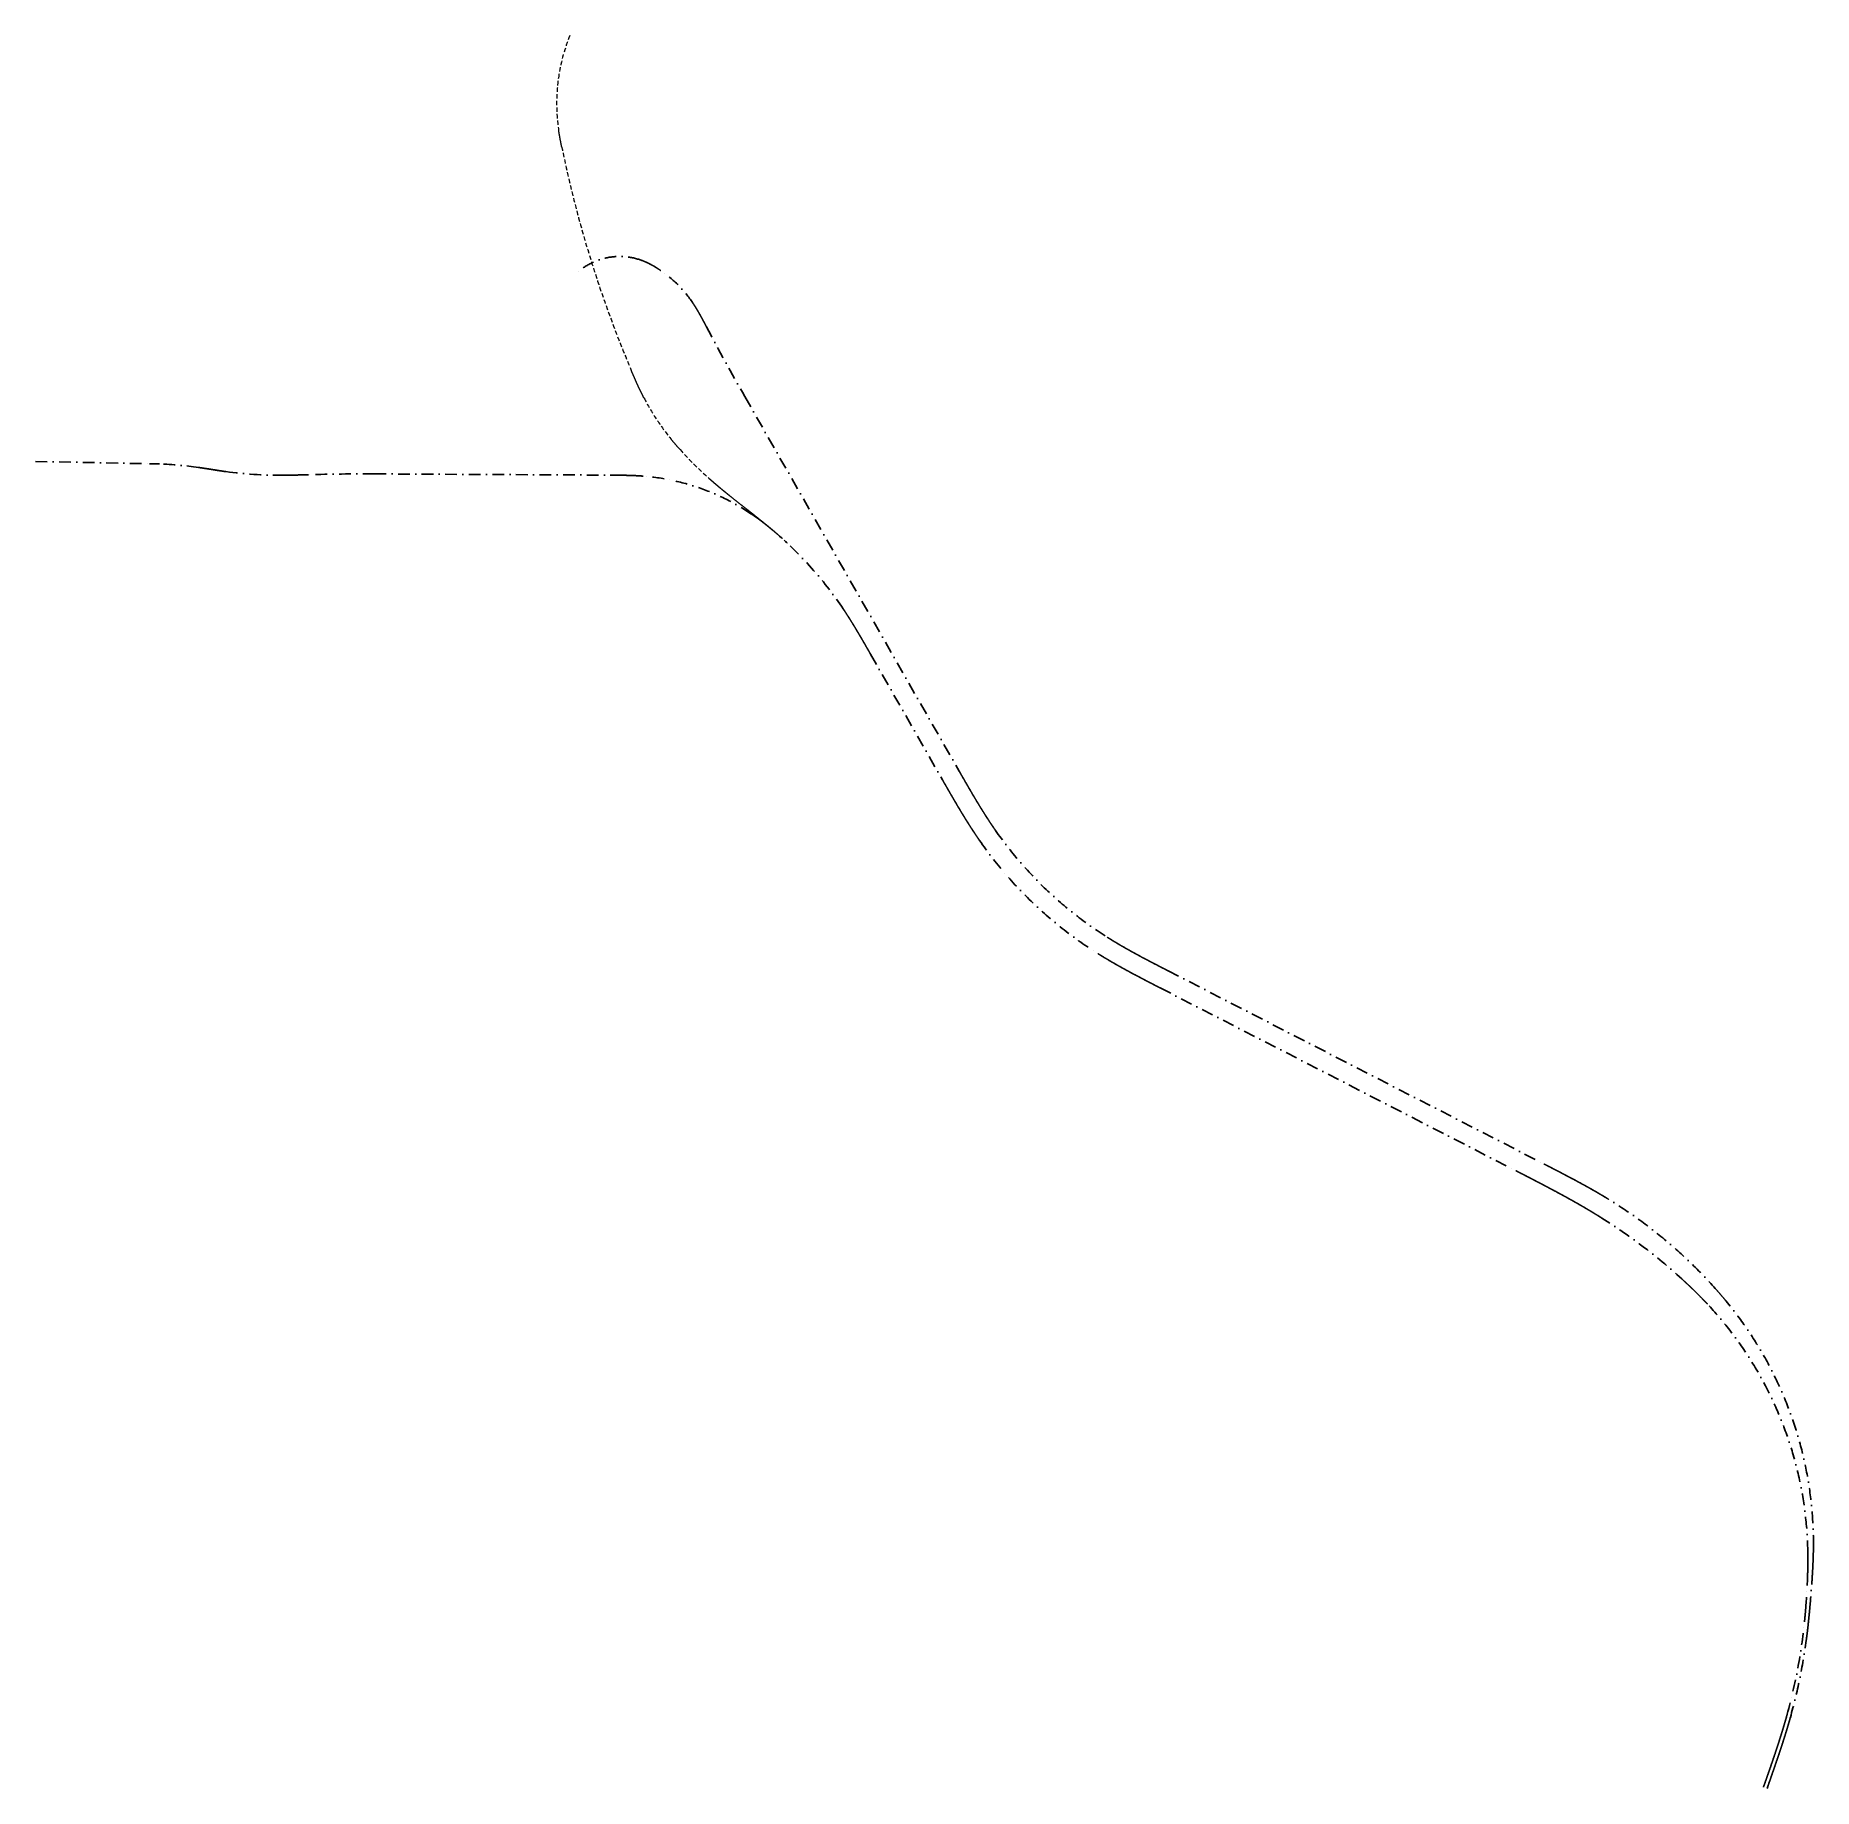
# Model space of a CAD drawing. Extents: x 2610920 to 2614696, y 1266073 to 1269797.
import ezdxf

# ---------------------------------------------------------------- set-up
doc = ezdxf.new("R2010")
doc.units = 0
doc.header["$LTSCALE"] = 5
doc.linetypes.add('DASHDOT', pattern=[10, 5, -2.5, 0, -2.5])
doc.linetypes.add('DASHEDX2', pattern=[3.75, 2.5, -1.25])
for name, color, linetype in [('TunnelachseNord', 3, 'CONTINUOUS'), ('TunnelachseOst', 3, 'CONTINUOUS'), ('TunnelacsheWest', 3, 'CONTINUOUS')]:
    doc.layers.add(name, color=color, linetype=linetype)

msp = doc.modelspace()

# ---------------------------------------------------------------- linework, layer by layer
at = {"layer": 'TunnelachseNord', "linetype": 'DASHEDX2', "lineweight": 18, "ltscale": 0.75}
msp.add_lwpolyline([(2612516.8, 1268718), (2612516.8, 1268718.1, 0.0071), (2612500, 1268733.3), (2612499.6, 1268733.7), (2612499.2, 1268734), (2612498.8, 1268734.3), (2612498.5, 1268734.6), (2612498.1, 1268735), (2612497.7, 1268735.3), (2612497.3, 1268735.6), (2612497, 1268736), (2612496.6, 1268736.3), (2612496.2, 1268736.6), (2612495.8, 1268736.9), (2612495.5, 1268737.3), (2612495.1, 1268737.6), (2612494.7, 1268737.9), (2612494.3, 1268738.2), (2612494, 1268738.6), (2612493.6, 1268738.9), (2612493.2, 1268739.2), (2612492.8, 1268739.5), (2612492.4, 1268739.9), (2612492.1, 1268740.2), (2612491.7, 1268740.5), (2612491.3, 1268740.8), (2612490.9, 1268741.2), (2612490.6, 1268741.5), (2612490.2, 1268741.8), (2612489.8, 1268742.1), (2612489.4, 1268742.5), (2612489, 1268742.8), (2612488.7, 1268743.1), (2612488.3, 1268743.4), (2612487.9, 1268743.8), (2612487.5, 1268744.1), (2612487.1, 1268744.4), (2612486.8, 1268744.7), (2612486.4, 1268745.1), (2612486, 1268745.4), (2612485.6, 1268745.7), (2612485.2, 1268746), (2612484.9, 1268746.3), (2612484.5, 1268746.7), (2612484.1, 1268747), (2612483.7, 1268747.3), (2612483.3, 1268747.6), (2612483, 1268747.9), (2612482.6, 1268748.3), (2612482.2, 1268748.6), (2612481.8, 1268748.9), (2612481.4, 1268749.2), (2612481, 1268749.5), (2612480.7, 1268749.9), (2612480.3, 1268750.2), (2612479.9, 1268750.5), (2612479.5, 1268750.8), (2612479.1, 1268751.1), (2612478.7, 1268751.5), (2612478.4, 1268751.8), (2612478, 1268752.1), (2612477.6, 1268752.4), (2612477.2, 1268752.7), (2612476.8, 1268753.1), (2612476.4, 1268753.4), (2612476.1, 1268753.7), (2612475.7, 1268754), (2612475.3, 1268754.3), (2612474.9, 1268754.6), (2612474.5, 1268755), (2612474.1, 1268755.3), (2612473.8, 1268755.6), (2612473.4, 1268755.9), (2612473, 1268756.2), (2612472.6, 1268756.5), (2612472.2, 1268756.9), (2612471.8, 1268757.2), (2612471.4, 1268757.5), (2612471, 1268757.8), (2612470.7, 1268758.1), (2612470.3, 1268758.4), (2612469.9, 1268758.8), (2612469.5, 1268759.1), (2612469.1, 1268759.4), (2612468.7, 1268759.7), (2612468.3, 1268760), (2612468, 1268760.3), (2612467.6, 1268760.6), (2612467.2, 1268761), (2612466.8, 1268761.3), (2612466.4, 1268761.6), (2612466, 1268761.9), (2612465.6, 1268762.2), (2612465.2, 1268762.5), (2612464.9, 1268762.8), (2612464.5, 1268763.2), (2612464.1, 1268763.5), (2612463.7, 1268763.8), (2612463.3, 1268764.1), (2612462.9, 1268764.4), (2612462.5, 1268764.7), (2612462.1, 1268765), (2612461.7, 1268765.4), (2612461.4, 1268765.7), (2612461, 1268766), (2612460.6, 1268766.3), (2612460.2, 1268766.6), (2612459.8, 1268766.9), (2612459.4, 1268767.2), (2612459, 1268767.5), (2612458.6, 1268767.9), (2612458.2, 1268768.2), (2612457.9, 1268768.5), (2612457.5, 1268768.8), (2612457.1, 1268769.1), (2612456.7, 1268769.4), (2612456.3, 1268769.7), (2612455.9, 1268770), (2612455.5, 1268770.3), (2612455.1, 1268770.7), (2612454.7, 1268771), (2612454.3, 1268771.3), (2612453.9, 1268771.6), (2612453.6, 1268771.9), (2612453.2, 1268772.2), (2612452.8, 1268772.5), (2612452.4, 1268772.8), (2612452, 1268773.1), (2612451.6, 1268773.5), (2612451.2, 1268773.8), (2612450.8, 1268774.1), (2612450.4, 1268774.4), (2612450, 1268774.7), (2612449.6, 1268775), (2612449.3, 1268775.3), (2612448.9, 1268775.6), (2612448.5, 1268775.9), (2612448.1, 1268776.3), (2612447.7, 1268776.6), (2612447.3, 1268776.9), (2612446.9, 1268777.2), (2612446.5, 1268777.5), (2612446.1, 1268777.8), (2612445.7, 1268778.1), (2612445.3, 1268778.4), (2612444.9, 1268778.7), (2612444.5, 1268779), (2612444.2, 1268779.4), (2612443.8, 1268779.7), (2612443.4, 1268780), (2612443, 1268780.3), (2612442.6, 1268780.6), (2612442.2, 1268780.9), (2612441.8, 1268781.2), (2612441.4, 1268781.5), (2612441, 1268781.8), (2612440.6, 1268782.1), (2612440.5, 1268782.2), (2612440.2, 1268782.4), (2612439.8, 1268782.8), (2612439.4, 1268783.1), (2612439, 1268783.4), (2612438.7, 1268783.7), (2612438.3, 1268784), (2612437.9, 1268784.3), (2612437.5, 1268784.6), (2612437.1, 1268784.9), (2612436.7, 1268785.2), (2612436.3, 1268785.5), (2612435.9, 1268785.8), (2612435.5, 1268786.2), (2612435.1, 1268786.5), (2612434.7, 1268786.8), (2612434.3, 1268787.1), (2612433.9, 1268787.4), (2612433.5, 1268787.7), (2612433.1, 1268788), (2612432.8, 1268788.3), (2612432.4, 1268788.6), (2612432, 1268788.9), (2612431.6, 1268789.2), (2612431.2, 1268789.5), (2612430.8, 1268789.9), (2612430.4, 1268790.2), (2612430, 1268790.5), (2612429.6, 1268790.8), (2612429.2, 1268791.1), (2612428.8, 1268791.4), (2612428.4, 1268791.7), (2612428, 1268792), (2612427.6, 1268792.3), (2612427.2, 1268792.6), (2612426.8, 1268792.9), (2612426.5, 1268793.2), (2612426.1, 1268793.6), (2612425.7, 1268793.9), (2612425.3, 1268794.2), (2612424.9, 1268794.5), (2612424.5, 1268794.8), (2612424.1, 1268795.1), (2612423.7, 1268795.4), (2612423.3, 1268795.7), (2612422.9, 1268796), (2612422.5, 1268796.3), (2612422.1, 1268796.6), (2612421.7, 1268797), (2612421.3, 1268797.3), (2612420.9, 1268797.6), (2612420.5, 1268797.9), (2612420.2, 1268798.2), (2612419.8, 1268798.5), (2612419.4, 1268798.8), (2612419, 1268799.1), (2612418.6, 1268799.4), (2612418.2, 1268799.7), (2612417.8, 1268800), (2612417.4, 1268800.4), (2612417, 1268800.7), (2612416.6, 1268801), (2612416.2, 1268801.3), (2612415.8, 1268801.6), (2612415.4, 1268801.9), (2612415, 1268802.2), (2612414.6, 1268802.5), (2612414.3, 1268802.8), (2612413.9, 1268803.1), (2612413.5, 1268803.4), (2612413.1, 1268803.8), (2612412.7, 1268804.1), (2612412.3, 1268804.4), (2612411.9, 1268804.7), (2612411.5, 1268805), (2612411.1, 1268805.3), (2612410.8, 1268805.6), (2612410.7, 1268805.6), (2612410.3, 1268805.9), (2612409.9, 1268806.2), (2612409.5, 1268806.5), (2612409.1, 1268806.9), (2612408.7, 1268807.2), (2612408.4, 1268807.5), (2612408, 1268807.8), (2612407.6, 1268808.1), (2612407.2, 1268808.4), (2612406.8, 1268808.7), (2612406.4, 1268809), (2612406, 1268809.3), (2612405.6, 1268809.6), (2612405.2, 1268810), (2612404.8, 1268810.3), (2612404.4, 1268810.6), (2612404, 1268810.9), (2612403.6, 1268811.2), (2612403.2, 1268811.5), (2612402.9, 1268811.8), (2612402.5, 1268812.1), (2612402.1, 1268812.5), (2612401.7, 1268812.8), (2612401.3, 1268813.1), (2612400.9, 1268813.4), (2612400.5, 1268813.7), (2612400.1, 1268814), (2612399.7, 1268814.3), (2612399.3, 1268814.6), (2612398.9, 1268814.9), (2612398.5, 1268815.3), (2612398.2, 1268815.6), (2612397.8, 1268815.9), (2612397.4, 1268816.2), (2612397, 1268816.5), (2612396.6, 1268816.8), (2612396.2, 1268817.1), (2612395.8, 1268817.5), (2612395.4, 1268817.8), (2612395, 1268818.1), (2612394.6, 1268818.4), (2612394.2, 1268818.7), (2612393.8, 1268819), (2612393.5, 1268819.3), (2612393.1, 1268819.6), (2612392.7, 1268820), (2612392.3, 1268820.3), (2612391.9, 1268820.6), (2612391.5, 1268820.9), (2612391.1, 1268821.2), (2612390.7, 1268821.5), (2612390.3, 1268821.8), (2612389.9, 1268822.2), (2612389.6, 1268822.5), (2612389.2, 1268822.8), (2612388.8, 1268823.1), (2612388.4, 1268823.4), (2612388, 1268823.7), (2612387.6, 1268824.1), (2612387.2, 1268824.4), (2612386.8, 1268824.7), (2612386.4, 1268825), (2612386, 1268825.3), (2612385.7, 1268825.6), (2612385.3, 1268826), (2612384.9, 1268826.3), (2612384.5, 1268826.6), (2612384.1, 1268826.9), (2612383.7, 1268827.2), (2612383.3, 1268827.5), (2612382.9, 1268827.9), (2612382.6, 1268828.2), (2612382.2, 1268828.5), (2612381.8, 1268828.8), (2612381.4, 1268829.1), (2612381, 1268829.4), (2612380.6, 1268829.8), (2612380.2, 1268830.1), (2612379.8, 1268830.4), (2612379.4, 1268830.7), (2612379.1, 1268831), (2612378.7, 1268831.4), (2612378.3, 1268831.7), (2612377.9, 1268832), (2612377.5, 1268832.3), (2612377.1, 1268832.6), (2612376.7, 1268833), (2612376.4, 1268833.3), (2612376, 1268833.6), (2612375.6, 1268833.9), (2612375.2, 1268834.2), (2612374.8, 1268834.6), (2612374.4, 1268834.9), (2612374, 1268835.2), (2612373.7, 1268835.5), (2612373.3, 1268835.9), (2612372.9, 1268836.2), (2612372.5, 1268836.5), (2612372.1, 1268836.8), (2612371.7, 1268837.1), (2612371.3, 1268837.5), (2612371, 1268837.8), (2612370.6, 1268838.1), (2612370.2, 1268838.4), (2612369.8, 1268838.8), (2612369.4, 1268839.1), (2612369, 1268839.4), (2612368.7, 1268839.7), (2612368.3, 1268840.1), (2612367.9, 1268840.4), (2612367.5, 1268840.7), (2612367.1, 1268841), (2612366.7, 1268841.4), (2612366.4, 1268841.7), (2612366, 1268842), (2612365.6, 1268842.3), (2612365.2, 1268842.7), (2612364.8, 1268843), (2612364.5, 1268843.3), (2612364.1, 1268843.6), (2612363.7, 1268844), (2612363.3, 1268844.3), (2612362.9, 1268844.6), (2612362.5, 1268844.9), (2612362.2, 1268845.3), (2612361.8, 1268845.6), (2612361.4, 1268845.9), (2612361, 1268846.3), (2612360.6, 1268846.6), (2612360.3, 1268846.9), (2612359.9, 1268847.2), (2612359.5, 1268847.6), (2612359.1, 1268847.9), (2612358.7, 1268848.2), (2612358.4, 1268848.6), (2612358, 1268848.9), (2612357.6, 1268849.2), (2612357.2, 1268849.5), (2612356.9, 1268849.9), (2612356.5, 1268850.2), (2612356.1, 1268850.5), (2612355.7, 1268850.9), (2612355.3, 1268851.2), (2612355, 1268851.5), (2612354.6, 1268851.9), (2612354.2, 1268852.2), (2612353.8, 1268852.5, -0.028592), (2612288.6, 1268917.2), (2612288.3, 1268917.6), (2612287.9, 1268917.9), (2612287.6, 1268918.3), (2612287.2, 1268918.7), (2612286.9, 1268919.1), (2612286.6, 1268919.4), (2612286.2, 1268919.8), (2612285.9, 1268920.2), (2612285.6, 1268920.6), (2612285.2, 1268920.9), (2612284.9, 1268921.3), (2612284.6, 1268921.7), (2612284.2, 1268922.1), (2612283.9, 1268922.5), (2612283.6, 1268922.8), (2612283.2, 1268923.2), (2612282.9, 1268923.6), (2612282.6, 1268924), (2612282.2, 1268924.3), (2612281.9, 1268924.7), (2612281.6, 1268925.1), (2612281.3, 1268925.5), (2612280.9, 1268925.9), (2612280.6, 1268926.2), (2612280.3, 1268926.6), (2612279.9, 1268927), (2612279.6, 1268927.4), (2612279.3, 1268927.8), (2612278.9, 1268928.1), (2612278.6, 1268928.5), (2612278.3, 1268928.9), (2612278, 1268929.3), (2612277.6, 1268929.7), (2612277.3, 1268930), (2612277, 1268930.4), (2612276.7, 1268930.8), (2612276.3, 1268931.2), (2612276, 1268931.6), (2612275.7, 1268932), (2612275.3, 1268932.3), (2612275, 1268932.7), (2612274.7, 1268933.1), (2612274.4, 1268933.5), (2612274, 1268933.9), (2612273.7, 1268934.3), (2612273.4, 1268934.7), (2612273.1, 1268935), (2612272.8, 1268935.4), (2612272.4, 1268935.8), (2612272.1, 1268936.2), (2612271.8, 1268936.6), (2612271.5, 1268937), (2612271.1, 1268937.4), (2612270.8, 1268937.8), (2612270.5, 1268938.1), (2612270.2, 1268938.5), (2612269.9, 1268938.9), (2612269.5, 1268939.3), (2612269.2, 1268939.7), (2612268.9, 1268940.1, -0.051535), (2612212.1, 1269026.7), (2612211.8, 1269027.1), (2612211.6, 1269027.6), (2612211.4, 1269028), (2612211.1, 1269028.5), (2612210.9, 1269028.9), (2612210.7, 1269029.4), (2612210.4, 1269029.8), (2612210.2, 1269030.3), (2612210, 1269030.8), (2612209.7, 1269031.2), (2612209.5, 1269031.7), (2612209.3, 1269032.1), (2612209.1, 1269032.6), (2612208.8, 1269033), (2612208.6, 1269033.5), (2612208.4, 1269033.9), (2612208.1, 1269034.4), (2612207.9, 1269034.8), (2612207.7, 1269035.3), (2612207.5, 1269035.7), (2612207.2, 1269036.2), (2612207, 1269036.7), (2612206.8, 1269037.1), (2612206.6, 1269037.6), (2612206.4, 1269038), (2612206.1, 1269038.5), (2612205.9, 1269038.9), (2612205.7, 1269039.4), (2612205.5, 1269039.8), (2612205.2, 1269040.3), (2612205, 1269040.8), (2612204.8, 1269041.2), (2612204.6, 1269041.7), (2612204.4, 1269042.1), (2612204.1, 1269042.6), (2612203.9, 1269043), (2612203.7, 1269043.5), (2612203.5, 1269044), (2612203.3, 1269044.4), (2612203.1, 1269044.9), (2612202.8, 1269045.3), (2612202.6, 1269045.8), (2612202.4, 1269046.3), (2612202.2, 1269046.7), (2612202, 1269047.2), (2612201.8, 1269047.6), (2612201.5, 1269048.1), (2612201.3, 1269048.5), (2612201.1, 1269049), (2612200.9, 1269049.5), (2612200.7, 1269049.9), (2612200.5, 1269050.4), (2612200.3, 1269050.8), (2612200, 1269051.3), (2612199.8, 1269051.8), (2612199.6, 1269052.2), (2612199.4, 1269052.7), (2612199.2, 1269053.1), (2612199, 1269053.6), (2612198.8, 1269054.1), (2612198.6, 1269054.5), (2612198.4, 1269055), (2612198.1, 1269055.4), (2612197.9, 1269055.9), (2612197.7, 1269056.4), (2612197.5, 1269056.8), (2612197.3, 1269057.3), (2612197.1, 1269057.7), (2612196.9, 1269058.2), (2612196.7, 1269058.7), (2612196.5, 1269059.1), (2612196.3, 1269059.6), (2612196.1, 1269060.1), (2612195.9, 1269060.5), (2612195.7, 1269061), (2612195.4, 1269061.4), (2612195.2, 1269061.9), (2612195, 1269062.4), (2612194.8, 1269062.8), (2612194.6, 1269063.3), (2612194.4, 1269063.8), (2612194.2, 1269064.2), (2612194, 1269064.7), (2612193.8, 1269065.1), (2612193.6, 1269065.6), (2612193.4, 1269066.1), (2612193.2, 1269066.5), (2612193, 1269067), (2612192.8, 1269067.5), (2612192.6, 1269067.9), (2612192.4, 1269068.4), (2612192.2, 1269068.8), (2612192, 1269069.3), (2612191.8, 1269069.8), (2612191.6, 1269070.2), (2612191.4, 1269070.7), (2612191.2, 1269071.2), (2612191, 1269071.6), (2612190.8, 1269072.1), (2612190.6, 1269072.6), (2612190.4, 1269073), (2612190.2, 1269073.5), (2612190, 1269073.9), (2612189.8, 1269074.4), (2612189.6, 1269074.9), (2612189.4, 1269075.3), (2612189.2, 1269075.8), (2612189, 1269076.3), (2612188.8, 1269076.7), (2612188.6, 1269077.2), (2612188.4, 1269077.7), (2612188.2, 1269078.1), (2612188, 1269078.6), (2612187.8, 1269079.1), (2612187.6, 1269079.5), (2612187.4, 1269080), (2612187.2, 1269080.4), (2612187, 1269080.9), (2612186.8, 1269081.4), (2612186.6, 1269081.8), (2612186.4, 1269082.3), (2612186.2, 1269082.8), (2612186, 1269083.2), (2612185.8, 1269083.7), (2612185.6, 1269084.2), (2612185.4, 1269084.6), (2612185.2, 1269085.1, -0.049909), (2612037.2, 1269561.2), (2612037.1, 1269561.7), (2612037, 1269562.2), (2612036.9, 1269562.7), (2612036.8, 1269563.2), (2612036.7, 1269563.7), (2612036.6, 1269564.2), (2612036.5, 1269564.7), (2612036.4, 1269565.1), (2612036.3, 1269565.6), (2612036.2, 1269566.1), (2612036.1, 1269566.6), (2612036, 1269567.1), (2612035.9, 1269567.6), (2612035.8, 1269568.1), (2612035.7, 1269568.6), (2612035.6, 1269569.1), (2612035.5, 1269569.6), (2612035.4, 1269570), (2612035.3, 1269570.5), (2612035.2, 1269571), (2612035.1, 1269571.5), (2612035, 1269572), (2612034.9, 1269572.5), (2612034.8, 1269573), (2612034.7, 1269573.5), (2612034.6, 1269574), (2612034.5, 1269574.5), (2612034.4, 1269575), (2612034.3, 1269575.4), (2612034.2, 1269575.9), (2612034.1, 1269576.4), (2612034, 1269576.9), (2612034, 1269577.4), (2612033.9, 1269577.9), (2612033.8, 1269578.4), (2612033.7, 1269578.9), (2612033.6, 1269579.4), (2612033.5, 1269579.9), (2612033.4, 1269580.4), (2612033.3, 1269580.9), (2612033.2, 1269581.4), (2612033.1, 1269581.8), (2612033, 1269582.3), (2612033, 1269582.8), (2612032.9, 1269583.3), (2612032.8, 1269583.8), (2612032.7, 1269584.3), (2612032.6, 1269584.8), (2612032.5, 1269585.3), (2612032.4, 1269585.8), (2612032.3, 1269586.3), (2612032.3, 1269586.8), (2612032.2, 1269587.3), (2612032.1, 1269587.8), (2612032, 1269588.3), (2612031.9, 1269588.8), (2612031.8, 1269589.3), (2612031.8, 1269589.8), (2612031.7, 1269590.3), (2612031.6, 1269590.8), (2612031.5, 1269591.2), (2612031.4, 1269591.7), (2612031.4, 1269592.2), (2612031.3, 1269592.7), (2612031.2, 1269593.2), (2612031.1, 1269593.7), (2612031, 1269594.2), (2612031, 1269594.7), (2612030.9, 1269595.2), (2612030.8, 1269595.7, -0.077589), (2612031.5, 1269714.1, -0.055968), (2612054.6, 1269796.6, -0.055968)], format="xyb", dxfattribs=at)
at = {"layer": 'TunnelachseOst', "linetype": 'DASHDOT', "lineweight": 25}
msp.add_lwpolyline([(2612071.5, 1269294.1, -0.264316), (2612202.7, 1269320.6), (2612203.2, 1269320.4), (2612203.6, 1269320.2), (2612204.1, 1269320.1), (2612204.6, 1269319.9), (2612205.1, 1269319.8), (2612205.5, 1269319.6), (2612206, 1269319.4), (2612206.5, 1269319.3), (2612206.9, 1269319.1), (2612207.4, 1269318.9), (2612207.9, 1269318.7), (2612208.3, 1269318.6), (2612208.8, 1269318.4), (2612209.3, 1269318.2), (2612209.7, 1269318), (2612210.2, 1269317.8), (2612210.7, 1269317.7), (2612211.1, 1269317.5), (2612211.6, 1269317.3), (2612212.1, 1269317.1), (2612212.5, 1269316.9), (2612213, 1269316.7), (2612213.5, 1269316.5), (2612213.9, 1269316.3), (2612214.4, 1269316.1), (2612214.8, 1269315.9), (2612215.3, 1269315.7), (2612215.7, 1269315.5), (2612216.2, 1269315.3), (2612216.7, 1269315.1), (2612217.1, 1269314.9), (2612217.6, 1269314.7), (2612218, 1269314.5), (2612218.5, 1269314.3), (2612218.9, 1269314.1), (2612219.4, 1269313.9), (2612219.8, 1269313.7), (2612220.3, 1269313.5), (2612220.7, 1269313.2), (2612221.2, 1269313), (2612221.6, 1269312.8), (2612222.1, 1269312.6), (2612222.5, 1269312.4), (2612223, 1269312.1), (2612223.4, 1269311.9), (2612223.9, 1269311.7), (2612224.3, 1269311.5), (2612224.8, 1269311.2), (2612225.2, 1269311), (2612225.7, 1269310.8), (2612226.1, 1269310.5), (2612226.5, 1269310.3), (2612227, 1269310.1), (2612227.4, 1269309.8), (2612227.9, 1269309.6), (2612228.3, 1269309.4), (2612228.7, 1269309.1), (2612229.2, 1269308.9), (2612229.6, 1269308.6), (2612230.1, 1269308.4), (2612230.5, 1269308.2), (2612230.9, 1269307.9), (2612231.4, 1269307.7), (2612231.8, 1269307.4), (2612232.2, 1269307.2), (2612232.7, 1269306.9), (2612233.1, 1269306.7), (2612233.5, 1269306.4), (2612234, 1269306.2), (2612234.4, 1269305.9), (2612234.8, 1269305.7), (2612235.3, 1269305.4), (2612235.7, 1269305.1), (2612236.1, 1269304.9), (2612236.5, 1269304.6), (2612237, 1269304.4), (2612237.4, 1269304.1), (2612237.8, 1269303.8), (2612238.2, 1269303.6), (2612238.7, 1269303.3), (2612239.1, 1269303), (2612239.5, 1269302.8), (2612239.9, 1269302.5), (2612240.4, 1269302.2), (2612240.8, 1269302), (2612241.2, 1269301.7), (2612241.6, 1269301.4), (2612242, 1269301.2), (2612242.5, 1269300.9), (2612242.9, 1269300.6), (2612243.3, 1269300.3), (2612243.7, 1269300.1), (2612244.1, 1269299.8), (2612244.5, 1269299.5), (2612245, 1269299.2), (2612245.4, 1269299), (2612245.8, 1269298.7), (2612246.2, 1269298.4), (2612246.6, 1269298.1), (2612247, 1269297.8), (2612247.4, 1269297.6), (2612247.9, 1269297.3, -0.093872), (2612315.9, 1269228.4), (2612316.1, 1269228), (2612316.4, 1269227.6), (2612316.7, 1269227.2), (2612317, 1269226.8), (2612317.3, 1269226.3), (2612317.5, 1269225.9), (2612317.8, 1269225.5), (2612318.1, 1269225.1), (2612318.4, 1269224.6), (2612318.6, 1269224.2), (2612318.9, 1269223.8), (2612319.2, 1269223.4), (2612319.5, 1269223), (2612319.7, 1269222.5), (2612320, 1269222.1), (2612320.3, 1269221.7), (2612320.5, 1269221.3), (2612320.8, 1269220.8), (2612321.1, 1269220.4), (2612321.3, 1269220), (2612321.6, 1269219.5), (2612321.9, 1269219.1), (2612322.1, 1269218.7), (2612322.4, 1269218.3), (2612322.7, 1269217.8), (2612322.9, 1269217.4), (2612323.2, 1269217), (2612323.4, 1269216.5), (2612323.7, 1269216.1), (2612324, 1269215.7), (2612324.2, 1269215.2), (2612324.5, 1269214.8), (2612324.7, 1269214.4), (2612325, 1269214), (2612325.3, 1269213.5), (2612325.5, 1269213.1), (2612325.8, 1269212.7), (2612326, 1269212.2), (2612326.3, 1269211.8), (2612326.5, 1269211.3), (2612326.8, 1269210.9), (2612327, 1269210.5), (2612327.3, 1269210), (2612327.5, 1269209.6), (2612327.8, 1269209.2), (2612328, 1269208.7), (2612328.3, 1269208.3), (2612328.5, 1269207.9), (2612328.8, 1269207.4), (2612329, 1269207), (2612329.3, 1269206.5), (2612329.5, 1269206.1), (2612329.8, 1269205.7), (2612330, 1269205.2), (2612330.3, 1269204.8), (2612330.5, 1269204.4), (2612330.8, 1269203.9), (2612331, 1269203.5), (2612331.3, 1269203), (2612331.5, 1269202.6), (2612331.8, 1269202.2), (2612332, 1269201.7), (2612332.2, 1269201.3), (2612332.5, 1269200.8), (2612332.7, 1269200.4), (2612333, 1269200), (2612333.2, 1269199.5), (2612333.5, 1269199.1), (2612333.7, 1269198.6), (2612333.9, 1269198.2), (2612334.2, 1269197.7), (2612334.4, 1269197.3), (2612334.7, 1269196.9), (2612334.9, 1269196.4), (2612335.1, 1269196), (2612335.4, 1269195.5), (2612335.6, 1269195.1), (2612335.9, 1269194.6), (2612336.1, 1269194.2), (2612336.3, 1269193.8), (2612336.6, 1269193.3), (2612336.8, 1269192.9), (2612337.1, 1269192.4), (2612337.3, 1269192), (2612337.5, 1269191.5), (2612337.8, 1269191.1), (2612338, 1269190.7), (2612338.2, 1269190.2), (2612338.5, 1269189.8), (2612338.7, 1269189.3), (2612339, 1269188.9), (2612339.2, 1269188.4), (2612339.4, 1269188), (2612339.7, 1269187.5), (2612339.9, 1269187.1), (2612340.1, 1269186.7), (2612340.4, 1269186.2), (2612340.6, 1269185.8), (2612340.8, 1269185.3), (2612341.1, 1269184.9), (2612341.3, 1269184.4), (2612341.5, 1269184), (2612341.8, 1269183.5), (2612342, 1269183.1), (2612342.3, 1269182.6), (2612342.5, 1269182.2), (2612342.7, 1269181.8), (2612343, 1269181.3), (2612343.2, 1269180.9), (2612343.4, 1269180.4), (2612343.7, 1269179.9), (2612344, 1269179.4), (2612344.2, 1269178.9), (2612344.5, 1269178.4), (2612344.8, 1269177.9, 0.008462), (2612426.3, 1269029.6), (2612881.7, 1268233.8), (2612882, 1268233.4), (2612882.2, 1268233), (2612882.5, 1268232.5), (2612882.7, 1268232.1), (2612883, 1268231.7), (2612883.2, 1268231.2), (2612883.5, 1268230.8), (2612883.7, 1268230.4), (2612884, 1268229.9), (2612884.2, 1268229.5), (2612884.5, 1268229.1), (2612884.7, 1268228.6), (2612885, 1268228.2), (2612885.2, 1268227.8), (2612885.5, 1268227.3), (2612885.7, 1268226.9), (2612886, 1268226.5), (2612886.2, 1268226), (2612886.5, 1268225.6), (2612886.7, 1268225.2), (2612886.9, 1268224.7), (2612887.2, 1268224.3), (2612887.4, 1268223.9), (2612887.7, 1268223.4), (2612887.9, 1268223), (2612888.2, 1268222.6), (2612888.4, 1268222.1), (2612888.7, 1268221.7), (2612888.9, 1268221.2), (2612889.2, 1268220.8), (2612889.4, 1268220.4), (2612889.7, 1268219.9), (2612889.9, 1268219.5), (2612890.2, 1268219.1), (2612890.4, 1268218.6), (2612890.7, 1268218.2), (2612890.9, 1268217.8), (2612891.2, 1268217.3), (2612891.4, 1268216.9), (2612891.7, 1268216.5), (2612891.9, 1268216), (2612892.2, 1268215.6), (2612892.4, 1268215.2), (2612892.7, 1268214.7), (2612892.9, 1268214.3), (2612893.2, 1268213.9), (2612893.4, 1268213.4), (2612893.7, 1268213), (2612893.9, 1268212.6), (2612894.2, 1268212.1), (2612894.4, 1268211.7), (2612894.7, 1268211.3), (2612894.9, 1268210.8), (2612895.2, 1268210.4), (2612895.4, 1268210), (2612895.7, 1268209.5), (2612895.9, 1268209.1), (2612896.2, 1268208.7), (2612896.4, 1268208.2), (2612896.7, 1268207.8), (2612896.9, 1268207.4), (2612897.2, 1268206.9), (2612897.4, 1268206.5), (2612897.7, 1268206.1), (2612897.9, 1268205.6), (2612898.2, 1268205.2), (2612898.4, 1268204.8), (2612898.7, 1268204.3), (2612898.9, 1268203.9), (2612899.2, 1268203.5), (2612899.4, 1268203), (2612899.7, 1268202.6), (2612899.9, 1268202.2), (2612900.2, 1268201.7), (2612900.4, 1268201.3), (2612900.7, 1268200.9), (2612900.9, 1268200.4), (2612901.2, 1268200), (2612901.4, 1268199.6), (2612901.7, 1268199.1), (2612901.9, 1268198.7), (2612902.2, 1268198.3), (2612902.4, 1268197.8), (2612902.7, 1268197.4), (2612902.9, 1268197), (2612903.2, 1268196.5), (2612903.4, 1268196.1), (2612903.7, 1268195.7), (2612904, 1268195.3), (2612904.2, 1268194.8), (2612904.5, 1268194.4), (2612904.7, 1268194), (2612905, 1268193.5), (2612905.2, 1268193.1), (2612905.5, 1268192.7), (2612905.7, 1268192.2), (2612906, 1268191.8), (2612906.2, 1268191.4), (2612906.5, 1268190.9), (2612906.7, 1268190.5), (2612907, 1268190.1), (2612907.2, 1268189.6), (2612907.5, 1268189.2), (2612907.7, 1268188.8), (2612908, 1268188.3), (2612908.2, 1268187.9), (2612908.5, 1268187.5), (2612908.8, 1268187), (2612909, 1268186.6), (2612909.3, 1268186.2), (2612909.5, 1268185.8), (2612909.8, 1268185.3), (2612910, 1268184.9), (2612910.3, 1268184.5), (2612910.5, 1268184), (2612910.8, 1268183.6), (2612911, 1268183.2), (2612911.3, 1268182.7), (2612911.5, 1268182.3), (2612911.8, 1268181.9), (2612912.1, 1268181.4), (2612912.3, 1268181), (2612912.6, 1268180.6), (2612912.8, 1268180.2), (2612913.1, 1268179.7), (2612913.3, 1268179.3), (2612913.6, 1268178.9), (2612913.8, 1268178.4), (2612914.1, 1268178), (2612914.4, 1268177.6), (2612914.6, 1268177.1), (2612914.9, 1268176.7), (2612915.1, 1268176.3), (2612915.4, 1268175.9), (2612915.6, 1268175.4), (2612915.9, 1268175), (2612916.2, 1268174.6), (2612916.4, 1268174.1), (2612916.7, 1268173.7), (2612916.9, 1268173.3), (2612917.2, 1268172.9), (2612917.4, 1268172.4), (2612917.7, 1268172), (2612918, 1268171.6), (2612918.2, 1268171.1), (2612918.5, 1268170.7), (2612918.7, 1268170.3), (2612919, 1268169.9), (2612919.2, 1268169.4), (2612919.5, 1268169), (2612919.8, 1268168.6), (2612920, 1268168.1), (2612920.3, 1268167.7), (2612920.5, 1268167.3), (2612920.8, 1268166.9), (2612921.1, 1268166.4), (2612921.3, 1268166), (2612921.6, 1268165.6), (2612921.8, 1268165.1), (2612922.1, 1268164.7), (2612922.4, 1268164.3), (2612922.6, 1268163.9), (2612922.9, 1268163.4), (2612923.1, 1268163), (2612923.4, 1268162.6), (2612923.7, 1268162.1), (2612923.9, 1268161.7), (2612924.2, 1268161.3), (2612924.4, 1268160.9), (2612924.7, 1268160.4), (2612925, 1268160), (2612925.2, 1268159.6), (2612925.5, 1268159.2), (2612925.7, 1268158.7), (2612926, 1268158.3), (2612926.3, 1268157.9), (2612926.5, 1268157.5), (2612926.8, 1268157), (2612927.1, 1268156.6), (2612927.3, 1268156.2), (2612927.6, 1268155.8), (2612927.8, 1268155.3), (2612928.1, 1268154.9), (2612928.4, 1268154.5), (2612928.6, 1268154.1), (2612928.9, 1268153.6), (2612929.2, 1268153.2), (2612929.4, 1268152.8), (2612929.7, 1268152.4), (2612930, 1268151.9), (2612930.2, 1268151.5), (2612930.5, 1268151.1), (2612930.7, 1268150.7), (2612931, 1268150.2), (2612931.3, 1268149.8), (2612931.5, 1268149.4), (2612931.8, 1268149), (2612932.1, 1268148.5), (2612932.3, 1268148.1), (2612932.6, 1268147.7), (2612932.9, 1268147.3), (2612933.1, 1268146.8), (2612933.4, 1268146.4), (2612933.7, 1268146), (2612933.9, 1268145.6), (2612934.2, 1268145.1), (2612934.5, 1268144.7), (2612934.7, 1268144.3), (2612935, 1268143.9), (2612935.3, 1268143.5), (2612935.5, 1268143), (2612935.8, 1268142.6), (2612936.1, 1268142.2), (2612936.3, 1268141.8), (2612936.6, 1268141.3), (2612936.9, 1268140.9), (2612937.2, 1268140.5), (2612937.4, 1268140.1), (2612937.7, 1268139.7), (2612938, 1268139.2), (2612938.2, 1268138.8), (2612938.5, 1268138.4), (2612938.8, 1268138), (2612939, 1268137.5), (2612939.3, 1268137.1), (2612939.6, 1268136.7), (2612939.9, 1268136.3), (2612940.1, 1268135.9), (2612940.4, 1268135.4), (2612940.7, 1268135), (2612940.9, 1268134.6), (2612941.2, 1268134.2), (2612941.5, 1268133.8), (2612941.8, 1268133.3), (2612942, 1268132.9), (2612942.3, 1268132.5), (2612942.6, 1268132.1), (2612942.8, 1268131.7), (2612943.1, 1268131.2), (2612943.4, 1268130.8), (2612943.7, 1268130.4), (2612943.9, 1268130), (2612944.2, 1268129.6), (2612944.5, 1268129.2), (2612944.8, 1268128.7), (2612945, 1268128.3), (2612945.3, 1268127.9), (2612945.6, 1268127.5), (2612945.9, 1268127.1), (2612946.1, 1268126.6), (2612946.4, 1268126.2), (2612946.7, 1268125.8), (2612947, 1268125.4), (2612947.2, 1268125), (2612947.5, 1268124.6), (2612947.8, 1268124.1), (2612948.1, 1268123.7), (2612948.4, 1268123.3), (2612948.6, 1268122.9), (2612948.9, 1268122.5), (2612949.2, 1268122.1), (2612949.5, 1268121.6), (2612949.7, 1268121.2), (2612950, 1268120.8), (2612950.3, 1268120.4), (2612950.6, 1268120), (2612950.9, 1268119.6), (2612951.1, 1268119.2), (2612951.4, 1268118.7), (2612951.7, 1268118.3), (2612952, 1268117.9), (2612952.3, 1268117.5), (2612952.5, 1268117.1), (2612952.8, 1268116.7), (2612953.1, 1268116.3), (2612953.4, 1268115.8), (2612953.7, 1268115.4), (2612953.9, 1268115), (2612954.2, 1268114.6), (2612954.5, 1268114.2), (2612954.8, 1268113.8), (2612955.1, 1268113.4), (2612955.4, 1268113), (2612955.6, 1268112.5), (2612955.9, 1268112.1), (2612956.2, 1268111.7), (2612956.5, 1268111.3), (2612956.8, 1268110.9), (2612957.1, 1268110.5), (2612957.3, 1268110.1), (2612957.6, 1268109.7), (2612957.9, 1268109.2), (2612958.2, 1268108.8), (2612958.5, 1268108.4), (2612958.8, 1268108, 0.099947), (2613196.3, 1267881), (2613196.7, 1267880.7), (2613197.1, 1267880.5), (2613197.5, 1267880.2), (2613198, 1267879.9), (2613198.4, 1267879.7), (2613198.8, 1267879.4), (2613199.2, 1267879.1), (2613199.7, 1267878.9), (2613200.1, 1267878.6), (2613200.5, 1267878.3), (2613200.9, 1267878.1), (2613201.4, 1267877.8), (2613201.8, 1267877.5), (2613202.2, 1267877.3), (2613202.6, 1267877), (2613203.1, 1267876.7), (2613203.5, 1267876.5), (2613203.9, 1267876.2), (2613204.3, 1267876), (2613204.8, 1267875.7), (2613205.2, 1267875.4), (2613205.6, 1267875.2), (2613206, 1267874.9), (2613206.5, 1267874.7), (2613206.9, 1267874.4), (2613207.3, 1267874.1), (2613207.7, 1267873.9), (2613208.2, 1267873.6), (2613208.6, 1267873.3), (2613209, 1267873.1), (2613209.4, 1267872.8), (2613209.9, 1267872.6), (2613210.3, 1267872.3), (2613210.7, 1267872), (2613211.2, 1267871.8), (2613211.6, 1267871.5), (2613212, 1267871.3), (2613212.4, 1267871), (2613212.9, 1267870.8), (2613213.3, 1267870.5), (2613213.7, 1267870.2), (2613214.2, 1267870), (2613214.6, 1267869.7), (2613215, 1267869.5), (2613215.4, 1267869.2), (2613215.9, 1267869), (2613216.3, 1267868.7), (2613216.7, 1267868.4), (2613217.2, 1267868.2), (2613217.6, 1267867.9), (2613218, 1267867.7), (2613218.5, 1267867.4), (2613218.9, 1267867.2), (2613219.3, 1267866.9), (2613219.7, 1267866.7), (2613220.2, 1267866.4), (2613220.6, 1267866.1), (2613221, 1267865.9), (2613221.5, 1267865.6), (2613221.9, 1267865.4), (2613222.3, 1267865.1), (2613222.8, 1267864.9), (2613223.2, 1267864.6), (2613223.6, 1267864.4), (2613224.1, 1267864.1), (2613224.5, 1267863.9), (2613224.9, 1267863.6), (2613225.4, 1267863.4), (2613225.8, 1267863.1), (2613226.2, 1267862.9), (2613226.7, 1267862.6), (2613227.1, 1267862.4), (2613227.5, 1267862.1), (2613228, 1267861.9), (2613228.4, 1267861.6), (2613228.8, 1267861.4), (2613229.3, 1267861.1), (2613229.7, 1267860.9), (2613230.1, 1267860.6), (2613230.6, 1267860.4), (2613231, 1267860.1), (2613231.4, 1267859.9), (2613231.9, 1267859.6), (2613232.3, 1267859.4), (2613232.7, 1267859.1), (2613233.2, 1267858.9), (2613233.6, 1267858.6), (2613234, 1267858.4), (2613234.5, 1267858.1), (2613234.9, 1267857.9), (2613235.3, 1267857.6), (2613235.8, 1267857.4), (2613236.2, 1267857.1), (2613236.6, 1267856.9), (2613237.1, 1267856.6), (2613237.5, 1267856.4), (2613237.9, 1267856.1), (2613238.4, 1267855.9), (2613238.8, 1267855.7), (2613239.3, 1267855.4), (2613239.7, 1267855.2), (2613240.1, 1267854.9), (2613240.6, 1267854.7), (2613241, 1267854.4), (2613241.4, 1267854.2), (2613241.9, 1267853.9), (2613242.3, 1267853.7), (2613242.7, 1267853.4), (2613243.2, 1267853.2), (2613243.6, 1267853), (2613244.1, 1267852.7), (2613244.5, 1267852.5), (2613244.9, 1267852.2), (2613245.4, 1267852), (2613245.8, 1267851.7), (2613246.2, 1267851.5), (2613246.7, 1267851.3), (2613247.1, 1267851), (2613247.5, 1267850.8), (2613248, 1267850.5), (2613248.4, 1267850.3), (2613248.9, 1267850), (2613249.3, 1267849.8), (2613249.7, 1267849.6), (2613250.2, 1267849.3), (2613250.6, 1267849.1), (2613251.1, 1267848.8), (2613251.5, 1267848.6), (2613251.9, 1267848.3), (2613252.4, 1267848.1), (2613252.8, 1267847.9), (2613253.2, 1267847.6), (2613253.7, 1267847.4), (2613254.1, 1267847.1), (2613254.6, 1267846.9), (2613255, 1267846.7), (2613255.4, 1267846.4), (2613255.9, 1267846.2), (2613256.3, 1267845.9), (2613256.8, 1267845.7), (2613257.2, 1267845.5), (2613257.6, 1267845.2), (2613258.1, 1267845), (2613258.5, 1267844.7), (2613259, 1267844.5), (2613259.4, 1267844.3), (2613259.8, 1267844), (2613260.3, 1267843.8), (2613260.7, 1267843.6), (2613261.2, 1267843.3), (2613261.6, 1267843.1), (2613262, 1267842.8), (2613262.5, 1267842.6), (2613262.9, 1267842.4), (2613263.4, 1267842.1), (2613263.8, 1267841.9), (2613264.2, 1267841.7), (2613264.7, 1267841.4), (2613265.1, 1267841.2), (2613265.6, 1267840.9), (2613266, 1267840.7), (2613266.4, 1267840.5), (2613266.9, 1267840.2), (2613267.3, 1267840), (2613267.8, 1267839.8), (2613268.2, 1267839.5), (2613268.6, 1267839.3), (2613269.1, 1267839), (2613269.5, 1267838.8), (2613270, 1267838.6), (2613270.4, 1267838.3), (2613270.8, 1267838.1), (2613271.3, 1267837.9), (2613271.7, 1267837.6), (2613272.2, 1267837.4), (2613272.6, 1267837.2), (2613273.1, 1267836.9), (2613273.5, 1267836.7), (2613273.9, 1267836.5), (2613274.4, 1267836.2), (2613274.8, 1267836), (2613275.3, 1267835.8), (2613275.7, 1267835.5), (2613276.1, 1267835.3), (2613276.6, 1267835.1), (2613277, 1267834.8), (2613277.5, 1267834.6), (2613277.9, 1267834.4), (2613278.4, 1267834.1), (2613278.8, 1267833.9), (2613279.2, 1267833.7), (2613279.7, 1267833.4), (2613280.1, 1267833.2), (2613280.6, 1267833), (2613281, 1267832.7), (2613281.5, 1267832.5), (2613281.9, 1267832.3), (2613282.3, 1267832), (2613282.8, 1267831.8), (2613283.2, 1267831.6), (2613283.7, 1267831.3), (2613284.1, 1267831.1), (2613284.6, 1267830.9), (2613285, 1267830.6), (2613285.4, 1267830.4), (2613285.9, 1267830.2), (2613286.3, 1267829.9), (2613286.8, 1267829.7), (2613287.2, 1267829.5), (2613287.7, 1267829.2), (2613288.1, 1267829), (2613288.5, 1267828.8), (2613289, 1267828.5), (2613289.4, 1267828.3), (2613289.9, 1267828.1), (2613290.3, 1267827.8), (2613290.8, 1267827.6), (2613291.2, 1267827.4), (2613291.6, 1267827.1), (2613292.1, 1267826.9), (2613292.5, 1267826.7), (2613293, 1267826.4), (2613293.4, 1267826.2), (2613293.9, 1267826), (2613294.3, 1267825.8), (2613294.8, 1267825.5), (2613295.2, 1267825.3), (2613295.6, 1267825.1), (2613296.1, 1267824.8), (2613296.5, 1267824.6), (2613297, 1267824.4), (2613297.4, 1267824.1), (2613297.9, 1267823.9), (2613298.3, 1267823.7), (2613298.8, 1267823.5), (2613299.2, 1267823.2), (2613299.6, 1267823), (2613300.1, 1267822.8), (2613300.5, 1267822.5), (2613301, 1267822.3), (2613301.4, 1267822.1), (2613301.9, 1267821.8), (2613302.3, 1267821.6), (2613302.7, 1267821.4), (2613303.2, 1267821.2), (2613303.6, 1267820.9), (2613304.1, 1267820.7), (2613304.5, 1267820.5), (2613305, 1267820.2), (2613305.4, 1267820), (2613305.9, 1267819.8), (2613306.3, 1267819.5), (2613306.7, 1267819.3), (2613307.2, 1267819.1), (2613307.6, 1267818.9), (2613308.1, 1267818.6), (2613308.5, 1267818.4), (2613309, 1267818.2), (2613309.4, 1267817.9), (2613309.9, 1267817.7), (2613310.3, 1267817.5), (2613310.8, 1267817.2), (2613311.2, 1267817), (2613311.6, 1267816.8), (2613312.1, 1267816.6), (2613312.5, 1267816.3), (2613313, 1267816.1), (2613313.4, 1267815.9), (2613313.9, 1267815.6), (2613314.3, 1267815.4), (2613314.8, 1267815.2), (2613315.2, 1267815), (2613315.6, 1267814.7), (2613316.1, 1267814.5), (2613316.5, 1267814.3), (2613317, 1267814), (2613317.4, 1267813.8), (2613317.9, 1267813.6), (2613318.3, 1267813.4), (2613318.8, 1267813.1), (2613319.2, 1267812.9), (2613319.6, 1267812.7), (2613320.1, 1267812.4), (2613320.5, 1267812.2), (2613321, 1267812), (2613321.4, 1267811.8), (2613321.9, 1267811.5), (2613322.3, 1267811.3), (2613322.8, 1267811.1), (2613323.2, 1267810.8), (2613323.7, 1267810.6), (2613324.1, 1267810.4), (2613324.5, 1267810.2), (2613325, 1267809.9), (2613325.4, 1267809.7), (2614123.9, 1267399.3), (2614124.4, 1267399.1), (2614124.8, 1267398.9), (2614125.3, 1267398.6), (2614125.7, 1267398.4), (2614126.2, 1267398.2), (2614126.6, 1267398), (2614127.1, 1267397.7), (2614127.5, 1267397.5), (2614127.9, 1267397.3), (2614128.4, 1267397), (2614128.8, 1267396.8), (2614129.3, 1267396.6), (2614129.7, 1267396.4), (2614130.2, 1267396.1), (2614130.6, 1267395.9), (2614131.1, 1267395.7), (2614131.5, 1267395.4), (2614132, 1267395.2), (2614132.4, 1267395), (2614132.8, 1267394.8), (2614133.3, 1267394.5), (2614133.7, 1267394.3), (2614134.2, 1267394.1), (2614134.6, 1267393.8), (2614135.1, 1267393.6), (2614135.5, 1267393.4), (2614136, 1267393.1), (2614136.4, 1267392.9), (2614136.9, 1267392.7), (2614137.3, 1267392.5), (2614137.7, 1267392.2), (2614138.2, 1267392), (2614138.6, 1267391.8), (2614139.1, 1267391.5), (2614139.5, 1267391.3), (2614140, 1267391.1), (2614140.4, 1267390.9), (2614140.9, 1267390.6), (2614141.3, 1267390.4), (2614141.8, 1267390.2), (2614142.2, 1267389.9), (2614142.7, 1267389.7), (2614143.1, 1267389.5), (2614143.5, 1267389.2), (2614144, 1267389), (2614144.4, 1267388.8), (2614144.9, 1267388.6), (2614145.3, 1267388.3), (2614145.8, 1267388.1), (2614146.2, 1267387.9), (2614146.7, 1267387.6), (2614147.1, 1267387.4), (2614147.5, 1267387.2), (2614148, 1267386.9), (2614148.4, 1267386.7), (2614148.9, 1267386.5), (2614149.3, 1267386.3), (2614149.8, 1267386), (2614150.2, 1267385.8), (2614150.7, 1267385.6), (2614151.1, 1267385.3), (2614151.6, 1267385.1), (2614152, 1267384.9), (2614152.4, 1267384.6), (2614152.9, 1267384.4), (2614153.3, 1267384.2), (2614153.8, 1267383.9), (2614154.2, 1267383.7), (2614154.7, 1267383.5), (2614155.1, 1267383.3), (2614155.6, 1267383), (2614156, 1267382.8), (2614156.4, 1267382.6), (2614156.9, 1267382.3), (2614157.3, 1267382.1), (2614157.8, 1267381.9), (2614158.2, 1267381.6), (2614158.7, 1267381.4), (2614159.1, 1267381.2), (2614159.6, 1267380.9), (2614160, 1267380.7), (2614160.5, 1267380.5), (2614160.9, 1267380.3), (2614161.3, 1267380), (2614161.8, 1267379.8), (2614162.2, 1267379.6), (2614162.7, 1267379.3), (2614163.1, 1267379.1), (2614163.6, 1267378.9), (2614164, 1267378.6), (2614164.5, 1267378.4), (2614164.9, 1267378.2), (2614165.3, 1267377.9), (2614165.8, 1267377.7), (2614166.2, 1267377.5), (2614166.7, 1267377.2), (2614167.1, 1267377), (2614167.6, 1267376.8), (2614168, 1267376.5), (2614168.4, 1267376.3), (2614168.9, 1267376.1), (2614169.3, 1267375.8), (2614169.8, 1267375.6), (2614170.2, 1267375.4), (2614170.7, 1267375.1), (2614171.1, 1267374.9), (2614171.6, 1267374.7), (2614172, 1267374.4), (2614172.4, 1267374.2), (2614172.9, 1267374), (2614173.3, 1267373.7), (2614173.8, 1267373.5), (2614174.2, 1267373.3), (2614174.7, 1267373), (2614175.1, 1267372.8), (2614175.5, 1267372.6), (2614176, 1267372.3), (2614176.4, 1267372.1), (2614176.9, 1267371.9), (2614177.3, 1267371.6), (2614177.8, 1267371.4), (2614178.2, 1267371.2), (2614178.6, 1267370.9), (2614179.1, 1267370.7), (2614179.5, 1267370.5), (2614180, 1267370.2), (2614180.4, 1267370), (2614180.9, 1267369.8), (2614181.3, 1267369.5), (2614181.7, 1267369.3), (2614182.2, 1267369.1), (2614182.6, 1267368.8), (2614183.1, 1267368.6), (2614183.5, 1267368.4), (2614184, 1267368.1), (2614184.4, 1267367.9), (2614184.8, 1267367.7), (2614185.3, 1267367.4), (2614185.7, 1267367.2), (2614186.2, 1267366.9), (2614186.6, 1267366.7), (2614187.1, 1267366.5), (2614187.5, 1267366.2), (2614187.9, 1267366), (2614188.4, 1267365.8), (2614188.8, 1267365.5), (2614189.3, 1267365.3), (2614189.7, 1267365.1), (2614190.1, 1267364.8), (2614190.6, 1267364.6), (2614191, 1267364.3), (2614191.5, 1267364.1), (2614191.9, 1267363.9), (2614192.4, 1267363.6), (2614192.8, 1267363.4), (2614193.2, 1267363.2), (2614193.7, 1267362.9), (2614194.1, 1267362.7), (2614194.6, 1267362.4), (2614195, 1267362.2), (2614195.4, 1267362), (2614195.9, 1267361.7), (2614196.3, 1267361.5), (2614196.8, 1267361.3), (2614197.2, 1267361), (2614197.6, 1267360.8), (2614198.1, 1267360.5), (2614198.5, 1267360.3), (2614199, 1267360.1), (2614199.4, 1267359.8), (2614199.9, 1267359.6), (2614200.3, 1267359.3), (2614200.7, 1267359.1), (2614201.2, 1267358.9), (2614201.6, 1267358.6), (2614202.1, 1267358.4), (2614202.5, 1267358.1), (2614202.9, 1267357.9), (2614203.4, 1267357.7), (2614203.8, 1267357.4), (2614204.3, 1267357.2), (2614204.7, 1267356.9), (2614205.1, 1267356.7), (2614205.6, 1267356.5), (2614206, 1267356.2), (2614206.4, 1267356), (2614206.9, 1267355.7), (2614207.3, 1267355.5), (2614207.8, 1267355.3), (2614208.2, 1267355), (2614208.6, 1267354.8), (2614209.1, 1267354.5), (2614209.5, 1267354.3), (2614210, 1267354), (2614210.4, 1267353.8), (2614210.8, 1267353.6), (2614211.3, 1267353.3), (2614211.7, 1267353.1), (2614212.2, 1267352.8), (2614212.6, 1267352.6), (2614213, 1267352.3), (2614213.5, 1267352.1), (2614213.9, 1267351.9), (2614214.3, 1267351.6), (2614214.8, 1267351.4), (2614215.2, 1267351.1), (2614215.7, 1267350.9), (2614216.1, 1267350.6), (2614216.5, 1267350.4), (2614217, 1267350.2), (2614217.4, 1267349.9), (2614217.8, 1267349.7), (2614218.3, 1267349.4), (2614218.7, 1267349.2), (2614219.2, 1267348.9), (2614219.6, 1267348.7), (2614220, 1267348.4), (2614220.5, 1267348.2), (2614220.9, 1267347.9), (2614221.3, 1267347.7), (2614221.8, 1267347.5), (2614222.2, 1267347.2), (2614222.7, 1267347), (2614223.1, 1267346.7), (2614223.5, 1267346.5), (2614224, 1267346.2), (2614224.4, 1267346), (2614224.8, 1267345.7), (2614225.3, 1267345.5), (2614225.7, 1267345.2), (2614226.1, 1267345), (2614226.6, 1267344.7), (2614227, 1267344.5), (2614227.5, 1267344.2), (2614227.9, 1267344), (2614228.3, 1267343.7), (2614228.8, 1267343.5), (2614229.2, 1267343.3), (2614229.6, 1267343), (2614230.1, 1267342.8), (2614230.5, 1267342.5), (2614230.9, 1267342.3), (2614231.4, 1267342), (2614231.8, 1267341.8), (2614232.2, 1267341.5), (2614232.7, 1267341.3), (2614233.1, 1267341), (2614233.5, 1267340.8), (2614234, 1267340.5), (2614234.4, 1267340.3), (2614234.8, 1267340), (2614235.3, 1267339.8), (2614235.7, 1267339.5), (2614236.1, 1267339.3), (2614236.6, 1267339), (2614237, 1267338.7), (2614237.4, 1267338.5), (2614237.9, 1267338.2), (2614238.3, 1267338), (2614238.7, 1267337.7), (2614239.2, 1267337.5), (2614239.6, 1267337.2), (2614240, 1267337), (2614240.5, 1267336.7), (2614240.9, 1267336.5), (2614241.3, 1267336.2), (2614241.8, 1267336), (2614242.2, 1267335.7), (2614242.6, 1267335.5), (2614243.1, 1267335.2), (2614243.5, 1267335), (2614243.9, 1267334.7), (2614244.4, 1267334.4), (2614244.8, 1267334.2), (2614245.2, 1267333.9), (2614245.7, 1267333.7), (2614246.1, 1267333.4), (2614246.5, 1267333.2), (2614246.9, 1267332.9), (2614247.4, 1267332.7), (2614247.8, 1267332.4), (2614248.2, 1267332.1), (2614248.7, 1267331.9), (2614249.1, 1267331.6), (2614249.5, 1267331.4), (2614250, 1267331.1), (2614250.4, 1267330.9), (2614250.8, 1267330.6), (2614251.3, 1267330.3), (2614251.7, 1267330.1), (2614252.1, 1267329.8), (2614252.5, 1267329.6), (2614253, 1267329.3), (2614253.4, 1267329.1), (2614253.8, 1267328.8), (2614254.3, 1267328.5), (2614254.7, 1267328.3), (2614255.1, 1267328), (2614255.5, 1267327.8), (2614256, 1267327.5), (2614256.4, 1267327.2), (2614256.8, 1267327), (2614257.3, 1267326.7), (2614257.7, 1267326.5), (2614258.1, 1267326.2), (2614258.5, 1267325.9), (2614259, 1267325.7), (2614259.4, 1267325.4), (2614259.8, 1267325.1), (2614260.3, 1267324.9), (2614260.7, 1267324.6), (2614261.1, 1267324.4), (2614261.5, 1267324.1, -0.073839), (2614490.9, 1267131.3), (2614491.2, 1267130.9), (2614491.6, 1267130.5), (2614491.9, 1267130.2), (2614492.2, 1267129.8), (2614492.6, 1267129.4), (2614492.9, 1267129), (2614493.2, 1267128.7), (2614493.5, 1267128.3), (2614493.9, 1267127.9), (2614494.2, 1267127.5), (2614494.5, 1267127.1), (2614494.9, 1267126.8), (2614495.2, 1267126.4), (2614495.5, 1267126), (2614495.9, 1267125.6), (2614496.2, 1267125.3), (2614496.5, 1267124.9), (2614496.8, 1267124.5), (2614497.2, 1267124.1), (2614497.5, 1267123.7), (2614497.8, 1267123.4), (2614498.2, 1267123), (2614498.5, 1267122.6), (2614498.8, 1267122.2), (2614499.1, 1267121.8), (2614499.5, 1267121.5), (2614499.8, 1267121.1), (2614500.1, 1267120.7), (2614500.5, 1267120.3), (2614500.8, 1267119.9), (2614501.1, 1267119.6), (2614501.4, 1267119.2), (2614501.8, 1267118.8), (2614502.1, 1267118.4), (2614502.4, 1267118), (2614502.7, 1267117.6), (2614503.1, 1267117.3), (2614503.4, 1267116.9), (2614503.7, 1267116.5), (2614504, 1267116.1), (2614504.4, 1267115.7), (2614504.7, 1267115.3), (2614505, 1267115), (2614505.3, 1267114.6), (2614505.7, 1267114.2), (2614506, 1267113.8), (2614506.3, 1267113.4), (2614506.6, 1267113), (2614507, 1267112.7), (2614507.3, 1267112.3), (2614507.6, 1267111.9), (2614507.9, 1267111.5), (2614508.2, 1267111.1), (2614508.6, 1267110.7), (2614508.9, 1267110.3), (2614509.2, 1267110), (2614509.5, 1267109.6), (2614509.9, 1267109.2), (2614510.2, 1267108.8), (2614510.5, 1267108.4), (2614510.8, 1267108), (2614511.1, 1267107.6, -0.176158), (2614696.3, 1266586), (2614696.3, 1266585.5), (2614696.3, 1266585), (2614696.3, 1266584.5), (2614696.3, 1266584), (2614696.3, 1266583.5), (2614696.3, 1266583), (2614696.3, 1266582.5), (2614696.3, 1266582), (2614696.3, 1266581.5), (2614696.3, 1266581), (2614696.3, 1266580.5), (2614696.3, 1266580), (2614696.3, 1266579.5), (2614696.3, 1266579), (2614696.2, 1266578.5), (2614696.2, 1266578), (2614696.2, 1266577.5), (2614696.2, 1266577), (2614696.2, 1266576.5), (2614696.2, 1266576), (2614696.2, 1266575.5), (2614696.2, 1266574.9), (2614696.2, 1266574.4), (2614696.2, 1266573.9), (2614696.1, 1266573.4), (2614696.1, 1266572.9), (2614696.1, 1266572.4), (2614696.1, 1266571.9), (2614696.1, 1266571.4), (2614696.1, 1266570.9), (2614696.1, 1266570.4), (2614696.1, 1266569.9), (2614696.1, 1266569.4), (2614696, 1266568.9), (2614696, 1266568.4), (2614696, 1266567.9), (2614696, 1266567.4), (2614696, 1266566.9), (2614696, 1266566.4), (2614696, 1266565.9), (2614695.9, 1266565.4), (2614695.9, 1266564.9), (2614695.9, 1266564.4), (2614695.9, 1266563.9), (2614695.9, 1266563.4), (2614695.9, 1266562.9), (2614695.8, 1266562.4), (2614695.8, 1266561.9), (2614695.8, 1266561.4), (2614695.8, 1266560.9), (2614695.8, 1266560.4), (2614695.8, 1266559.9), (2614695.7, 1266559.4), (2614695.7, 1266558.9), (2614695.7, 1266558.4), (2614695.7, 1266557.9), (2614695.7, 1266557.4), (2614695.6, 1266556.9), (2614695.6, 1266556.4), (2614695.6, 1266555.9), (2614695.6, 1266555.4), (2614695.6, 1266554.9), (2614695.5, 1266554.4), (2614695.5, 1266553.9), (2614695.5, 1266553.4), (2614695.5, 1266552.9), (2614695.5, 1266552.4), (2614695.4, 1266551.9), (2614695.4, 1266551.4), (2614695.4, 1266550.9), (2614695.4, 1266550.4), (2614695.3, 1266549.9), (2614695.3, 1266549.4), (2614695.3, 1266548.9), (2614695.3, 1266548.4), (2614695.3, 1266547.9), (2614695.2, 1266547.4), (2614695.2, 1266546.9), (2614695.2, 1266546.4), (2614695.2, 1266545.9), (2614695.1, 1266545.4), (2614695.1, 1266544.9), (2614695.1, 1266544.4), (2614695.1, 1266543.9), (2614695, 1266543.4), (2614695, 1266542.9), (2614695, 1266542.4), (2614695, 1266541.9), (2614694.9, 1266541.4), (2614694.9, 1266540.9), (2614694.9, 1266540.4), (2614694.9, 1266539.9), (2614694.8, 1266539.4), (2614694.8, 1266538.9), (2614694.8, 1266538.4), (2614694.8, 1266537.9), (2614694.7, 1266537.4), (2614694.7, 1266536.9), (2614694.7, 1266536.4), (2614694.6, 1266535.9), (2614694.6, 1266535.4), (2614694.6, 1266534.9), (2614694.6, 1266534.4), (2614694.5, 1266533.9), (2614694.5, 1266533.4), (2614694.5, 1266532.9), (2614694.4, 1266532.4), (2614694.4, 1266531.9), (2614694.4, 1266531.4), (2614694.4, 1266530.9), (2614694.3, 1266530.4), (2614694.3, 1266529.9), (2614694.3, 1266529.4), (2614694.2, 1266528.9), (2614694.2, 1266528.4), (2614694.2, 1266527.9), (2614694.1, 1266527.4), (2614694.1, 1266526.9), (2614694.1, 1266526.4), (2614694.1, 1266525.9), (2614694, 1266525.4), (2614694, 1266524.9), (2614694, 1266524.4), (2614693.9, 1266523.9), (2614693.9, 1266523.4), (2614693.9, 1266522.9), (2614693.8, 1266522.4), (2614693.8, 1266521.9), (2614693.8, 1266521.4), (2614693.7, 1266520.9), (2614693.7, 1266520.5), (2614693.7, 1266520.4), (2614693.7, 1266519.9), (2614693.6, 1266519.4), (2614693.6, 1266518.9), (2614693.6, 1266518.4), (2614693.5, 1266517.9), (2614693.5, 1266517.4), (2614693.5, 1266516.9), (2614693.4, 1266516.4), (2614693.4, 1266515.9), (2614693.4, 1266515.4), (2614693.3, 1266514.9), (2614693.3, 1266514.4), (2614693.3, 1266513.9), (2614693.2, 1266513.4), (2614693.2, 1266512.9), (2614693.2, 1266512.4), (2614693.1, 1266511.9), (2614693.1, 1266511.4), (2614693.1, 1266510.9, -0.005529), (2614688.6, 1266455.8), (2614688.6, 1266455.3), (2614688.6, 1266454.8), (2614688.5, 1266454.3), (2614688.5, 1266453.8), (2614688.4, 1266453.3), (2614688.4, 1266452.8), (2614688.3, 1266452.3), (2614688.3, 1266451.8), (2614688.2, 1266451.3), (2614688.2, 1266450.8), (2614688.1, 1266450.3), (2614688.1, 1266449.8), (2614688, 1266449.3), (2614688, 1266448.8), (2614688, 1266448.3), (2614687.9, 1266447.8), (2614687.9, 1266447.3), (2614687.8, 1266446.8), (2614687.8, 1266446.3), (2614687.7, 1266445.8), (2614687.7, 1266445.3), (2614687.6, 1266444.8), (2614687.6, 1266444.3), (2614687.5, 1266443.8), (2614687.5, 1266443.3), (2614687.4, 1266442.8), (2614687.4, 1266442.3), (2614687.3, 1266441.8), (2614687.3, 1266441.3), (2614687.2, 1266440.8), (2614687.2, 1266440.3), (2614687.1, 1266439.8), (2614687.1, 1266439.3), (2614687, 1266438.8), (2614687, 1266438.3), (2614686.9, 1266437.8), (2614686.9, 1266437.3), (2614686.8, 1266436.8), (2614686.8, 1266436.3), (2614686.7, 1266435.8), (2614686.7, 1266435.3), (2614686.6, 1266434.8), (2614686.6, 1266434.3), (2614686.5, 1266433.8), (2614686.5, 1266433.3), (2614686.4, 1266432.8), (2614686.4, 1266432.3), (2614686.3, 1266431.8), (2614686.3, 1266431.3), (2614686.2, 1266430.8), (2614686.2, 1266430.3), (2614686.1, 1266429.8), (2614686.1, 1266429.3), (2614686, 1266428.8), (2614686, 1266428.3), (2614685.9, 1266427.8), (2614685.9, 1266427.3), (2614685.8, 1266426.8), (2614685.7, 1266426.3), (2614685.7, 1266425.8), (2614685.6, 1266425.3), (2614685.6, 1266424.8), (2614685.5, 1266424.3), (2614685.5, 1266423.8), (2614685.4, 1266423.3), (2614685.4, 1266422.8), (2614685.3, 1266422.3), (2614685.3, 1266421.8), (2614685.2, 1266421.3), (2614685.2, 1266420.8), (2614685.1, 1266420.3), (2614685, 1266419.8), (2614685, 1266419.3), (2614684.9, 1266418.8), (2614684.9, 1266418.3), (2614684.8, 1266417.8), (2614684.8, 1266417.3), (2614684.7, 1266416.8), (2614684.7, 1266416.3), (2614684.6, 1266415.8), (2614684.5, 1266415.3), (2614684.5, 1266414.8), (2614684.4, 1266414.3), (2614684.4, 1266413.8), (2614684.3, 1266413.3), (2614684.3, 1266412.8), (2614684.2, 1266412.3), (2614684.1, 1266411.8), (2614684.1, 1266411.3), (2614684, 1266410.8), (2614684, 1266410.3), (2614683.9, 1266409.8), (2614683.8, 1266409.3), (2614683.8, 1266408.8), (2614683.7, 1266408.3), (2614683.7, 1266407.8), (2614683.6, 1266407.3), (2614683.6, 1266406.8), (2614683.5, 1266406.3), (2614683.4, 1266405.8), (2614683.4, 1266405.3), (2614683.3, 1266404.8), (2614683.3, 1266404.3), (2614683.2, 1266403.8), (2614683.1, 1266403.3), (2614683.1, 1266402.8), (2614683, 1266402.3), (2614683, 1266401.8), (2614682.9, 1266401.3), (2614682.8, 1266400.8), (2614682.8, 1266400.3), (2614682.7, 1266399.8), (2614682.6, 1266399.3), (2614682.6, 1266398.8), (2614682.5, 1266398.3), (2614682.5, 1266397.8), (2614682.4, 1266397.3), (2614682.3, 1266396.8), (2614682.3, 1266396.3), (2614682.2, 1266395.8), (2614682.1, 1266395.3), (2614682.1, 1266394.8), (2614682, 1266394.3), (2614681.9, 1266393.8), (2614681.9, 1266393.3), (2614681.8, 1266392.8), (2614681.8, 1266392.3), (2614681.7, 1266391.8), (2614681.6, 1266391.3), (2614681.6, 1266390.8), (2614681.5, 1266390.3), (2614681.4, 1266389.8), (2614681.4, 1266389.3), (2614681.3, 1266388.8), (2614681.2, 1266388.3), (2614681.2, 1266387.8), (2614681.1, 1266387.3), (2614681, 1266386.8, -0.034786), (2614647.3, 1266223.6), (2614647.2, 1266223.1), (2614647.1, 1266222.6), (2614646.9, 1266222.2), (2614646.8, 1266221.7), (2614646.7, 1266221.2), (2614646.5, 1266220.7), (2614646.4, 1266220.2), (2614646.3, 1266219.8), (2614646.1, 1266219.3), (2614646, 1266218.8), (2614645.9, 1266218.3), (2614645.7, 1266217.8), (2614645.6, 1266217.3), (2614645.4, 1266216.9), (2614645.3, 1266216.4), (2614645.2, 1266215.9), (2614645, 1266215.4), (2614644.9, 1266214.9), (2614644.7, 1266214.5), (2614644.6, 1266214), (2614644.5, 1266213.5), (2614644.3, 1266213), (2614644.2, 1266212.5), (2614644.1, 1266212.1), (2614643.9, 1266211.6), (2614643.8, 1266211.1), (2614643.6, 1266210.6), (2614643.5, 1266210.1), (2614643.4, 1266209.7), (2614643.2, 1266209.2), (2614643.1, 1266208.7), (2614642.9, 1266208.2), (2614642.8, 1266207.7), (2614642.6, 1266207.3), (2614642.5, 1266206.8), (2614642.4, 1266206.3), (2614642.2, 1266205.8), (2614642.1, 1266205.3), (2614641.9, 1266204.9), (2614641.8, 1266204.4), (2614641.7, 1266203.9), (2614641.5, 1266203.4), (2614641.4, 1266202.9), (2614641.2, 1266202.5), (2614641.1, 1266202), (2614640.9, 1266201.5), (2614640.8, 1266201), (2614640.7, 1266200.5), (2614640.5, 1266200.1), (2614640.4, 1266199.6), (2614640.2, 1266199.1), (2614640.1, 1266198.6), (2614639.9, 1266198.1), (2614639.8, 1266197.7), (2614639.6, 1266197.2), (2614639.5, 1266196.7), (2614639.3, 1266196.2), (2614639.2, 1266195.7), (2614639.1, 1266195.3), (2614638.9, 1266194.8), (2614638.8, 1266194.3), (2614638.6, 1266193.8), (2614638.5, 1266193.3), (2614638.3, 1266192.9), (2614638.2, 1266192.4), (2614638, 1266191.9), (2614637.9, 1266191.4), (2614637.7, 1266191), (2614637.6, 1266190.5), (2614637.4, 1266190), (2614637.3, 1266189.5), (2614637.2, 1266189), (2614637, 1266188.6), (2614636.9, 1266188.1), (2614636.7, 1266187.6), (2614636.6, 1266187.1), (2614636.4, 1266186.7), (2614636.3, 1266186.2), (2614636.1, 1266185.7), (2614636, 1266185.2), (2614635.8, 1266184.7), (2614635.7, 1266184.3), (2614635.5, 1266183.8), (2614635.4, 1266183.3), (2614635.2, 1266182.8), (2614635.1, 1266182.4), (2614634.9, 1266181.9), (2614634.8, 1266181.4), (2614634.6, 1266180.9), (2614634.5, 1266180.4), (2614634.3, 1266180), (2614634.2, 1266179.5), (2614634, 1266179), (2614633.9, 1266178.5), (2614633.7, 1266178.1), (2614633.6, 1266177.6), (2614633.4, 1266177.1), (2614633.3, 1266176.6), (2614633.1, 1266176.1), (2614633, 1266175.7), (2614632.8, 1266175.2), (2614632.7, 1266174.7), (2614632.5, 1266174.2), (2614632.3, 1266173.8), (2614632.2, 1266173.3), (2614632, 1266172.8), (2614631.9, 1266172.3), (2614631.7, 1266171.9), (2614631.6, 1266171.4), (2614631.4, 1266170.9), (2614631.3, 1266170.4), (2614631.1, 1266169.9), (2614631, 1266169.5), (2614630.8, 1266169), (2614630.7, 1266168.5), (2614630.5, 1266168), (2614630.4, 1266167.6), (2614630.2, 1266167.1), (2614630.1, 1266166.6), (2614629.9, 1266166.1), (2614629.7, 1266165.7), (2614629.6, 1266165.2), (2614629.4, 1266164.7), (2614629.3, 1266164.2), (2614629.1, 1266163.8), (2614629, 1266163.3), (2614628.8, 1266162.8), (2614628.7, 1266162.3), (2614628.5, 1266161.9), (2614628.3, 1266161.4), (2614628.2, 1266160.9), (2614628, 1266160.4), (2614627.9, 1266159.9), (2614627.7, 1266159.5), (2614627.6, 1266159), (2614627.4, 1266158.5), (2614627.3, 1266158), (2614627.1, 1266157.6), (2614626.9, 1266157.1), (2614626.8, 1266156.6), (2614626.6, 1266156.1), (2614626.5, 1266155.7), (2614626.3, 1266155.2), (2614626.2, 1266154.7), (2614626, 1266154.2), (2614625.8, 1266153.8), (2614625.7, 1266153.3), (2614625.5, 1266152.8), (2614625.4, 1266152.3), (2614625.2, 1266151.9), (2614625.1, 1266151.4), (2614624.9, 1266150.9), (2614624.7, 1266150.4), (2614624.6, 1266150), (2614624.4, 1266149.5), (2614624.3, 1266149), (2614624.1, 1266148.5), (2614624, 1266148.1), (2614623.8, 1266147.6), (2614623.6, 1266147.1), (2614623.5, 1266146.6), (2614623.3, 1266146.2), (2614623.2, 1266145.7), (2614623, 1266145.2), (2614622.8, 1266144.7), (2614622.7, 1266144.3), (2614622.5, 1266143.8), (2614622.4, 1266143.3), (2614622.2, 1266142.8), (2614622, 1266142.4), (2614621.9, 1266141.9), (2614621.7, 1266141.4), (2614621.6, 1266140.9), (2614621.4, 1266140.5), (2614621.2, 1266140), (2614621.1, 1266139.5), (2614620.9, 1266139.1), (2614620.8, 1266138.6), (2614620.6, 1266138.1), (2614620.4, 1266137.6), (2614620.3, 1266137.2), (2614620.1, 1266136.7), (2614620, 1266136.2), (2614619.8, 1266135.7), (2614619.6, 1266135.3), (2614619.5, 1266134.8), (2614619.3, 1266134.3), (2614619.2, 1266133.8), (2614619, 1266133.4), (2614618.8, 1266132.9), (2614618.7, 1266132.4), (2614618.5, 1266131.9), (2614618.3, 1266131.5), (2614618.2, 1266131), (2614618, 1266130.5), (2614617.9, 1266130), (2614617.7, 1266129.6), (2614617.5, 1266129.1), (2614617.4, 1266128.6), (2614617.2, 1266128.2), (2614617.1, 1266127.7), (2614616.9, 1266127.2), (2614616.7, 1266126.7), (2614616.6, 1266126.3), (2614616.4, 1266125.8), (2614616.2, 1266125.3), (2614616.1, 1266124.8), (2614615.9, 1266124.4), (2614615.8, 1266123.9), (2614615.6, 1266123.4), (2614615.4, 1266122.9), (2614615.3, 1266122.5), (2614615.1, 1266122), (2614614.9, 1266121.5), (2614614.8, 1266121.1), (2614614.6, 1266120.6), (2614614.5, 1266120.1), (2614614.3, 1266119.6), (2614614.1, 1266119.2), (2614614, 1266118.7), (2614613.8, 1266118.2), (2614613.6, 1266117.7), (2614613.5, 1266117.3), (2614613.3, 1266116.8), (2614613.1, 1266116.3), (2614613, 1266115.8), (2614612.8, 1266115.4), (2614612.7, 1266114.9), (2614612.5, 1266114.4), (2614612.3, 1266114), (2614612.2, 1266113.5), (2614612, 1266113), (2614611.8, 1266112.5), (2614611.7, 1266112.1), (2614611.5, 1266111.6), (2614611.3, 1266111.1), (2614611.2, 1266110.6), (2614611, 1266110.2), (2614610.9, 1266109.7), (2614610.7, 1266109.2), (2614610.5, 1266108.8), (2614610.4, 1266108.3), (2614610.2, 1266107.8), (2614610, 1266107.3), (2614609.9, 1266106.9), (2614609.7, 1266106.4), (2614609.5, 1266105.9), (2614609.4, 1266105.4), (2614609.2, 1266105), (2614609, 1266104.5), (2614608.9, 1266104), (2614608.7, 1266103.6), (2614608.6, 1266103.1), (2614608.4, 1266102.6), (2614608.2, 1266102.1), (2614608.1, 1266101.7), (2614607.9, 1266101.2), (2614607.7, 1266100.7), (2614607.6, 1266100.2), (2614607.4, 1266099.8), (2614607.2, 1266099.3), (2614607.1, 1266098.8), (2614606.9, 1266098.4), (2614606.7, 1266097.9), (2614606.6, 1266097.4), (2614606.4, 1266096.9), (2614606.2, 1266096.5), (2614606.1, 1266096), (2614605.9, 1266095.5), (2614605.7, 1266095), (2614605.6, 1266094.6), (2614605.4, 1266094.1), (2614605.3, 1266093.6), (2614605.1, 1266093.2), (2614604.9, 1266092.7), (2614604.8, 1266092.2), (2614604.6, 1266091.7), (2614604.4, 1266091.3), (2614604.3, 1266090.8), (2614604.1, 1266090.3), (2614603.9, 1266089.8), (2614603.8, 1266089.4), (2614603.6, 1266088.9), (2614603.4, 1266088.4), (2614603.3, 1266088), (2614603.1, 1266087.5), (2614602.9, 1266087), (2614602.8, 1266086.5), (2614602.6, 1266086.1), (2614602.4, 1266085.6), (2614602.3, 1266085.1), (2614602.1, 1266084.7), (2614601.9, 1266084.2), (2614601.8, 1266083.7), (2614601.6, 1266083.2), (2614601.4, 1266082.8), (2614601.3, 1266082.3), (2614601.1, 1266081.8), (2614600.9, 1266081.3), (2614600.8, 1266080.9), (2614600.6, 1266080.4), (2614600.4, 1266079.9), (2614600.3, 1266079.5), (2614600.1, 1266079), (2614600, 1266078.5), (2614599.8, 1266078), (2614599.6, 1266077.6), (2614599.5, 1266077.1), (2614599.3, 1266076.6), (2614597.9, 1266072.6)], format="xyb", dxfattribs=at)
at = {"layer": 'TunnelacsheWest', "color": 3, "linetype": 'DASHDOT', "lineweight": -3}
msp.add_lwpolyline([(2610919.6, 1268891.7), (2611161.9, 1268887), (2611162.4, 1268887), (2611162.9, 1268887), (2611163.4, 1268887), (2611164, 1268887), (2611164.5, 1268887), (2611165, 1268887), (2611165.5, 1268887), (2611166, 1268886.9), (2611166.5, 1268886.9), (2611167, 1268886.9), (2611167.5, 1268886.9), (2611168, 1268886.9), (2611168.5, 1268886.9), (2611169, 1268886.9), (2611169.5, 1268886.9), (2611170.1, 1268886.9), (2611170.6, 1268886.9), (2611171.1, 1268886.8), (2611171.6, 1268886.8), (2611172.1, 1268886.8), (2611172.6, 1268886.8), (2611173.1, 1268886.8), (2611173.6, 1268886.8), (2611174.1, 1268886.8), (2611174.6, 1268886.8), (2611175.1, 1268886.7), (2611175.6, 1268886.7), (2611176.1, 1268886.7), (2611176.7, 1268886.7), (2611177.2, 1268886.7), (2611177.7, 1268886.7), (2611178.2, 1268886.7), (2611178.7, 1268886.7), (2611179.2, 1268886.6), (2611179.7, 1268886.6), (2611180.2, 1268886.6), (2611180.7, 1268886.6), (2611181.2, 1268886.6), (2611181.7, 1268886.6), (2611182.2, 1268886.5), (2611182.7, 1268886.5, -0.027828), (2611265.8, 1268879.1), (2611266.3, 1268879.1), (2611266.8, 1268879), (2611267.3, 1268878.9), (2611267.9, 1268878.8), (2611268.4, 1268878.8), (2611268.9, 1268878.7), (2611269.4, 1268878.6), (2611269.9, 1268878.5), (2611270.4, 1268878.5), (2611270.9, 1268878.4), (2611271.4, 1268878.3), (2611271.9, 1268878.2), (2611272.4, 1268878.2), (2611272.9, 1268878.1), (2611273.4, 1268878), (2611273.9, 1268877.9), (2611274.4, 1268877.8), (2611274.9, 1268877.8), (2611275.4, 1268877.7), (2611275.9, 1268877.6), (2611276.4, 1268877.5), (2611276.9, 1268877.5), (2611277.4, 1268877.4), (2611277.9, 1268877.3), (2611278.4, 1268877.2), (2611278.9, 1268877.1), (2611279.4, 1268877.1), (2611279.9, 1268877), (2611280.4, 1268876.9), (2611280.9, 1268876.8), (2611281.4, 1268876.7), (2611281.9, 1268876.7), (2611282.4, 1268876.6), (2611282.9, 1268876.5), (2611283.4, 1268876.4), (2611283.9, 1268876.3), (2611284.4, 1268876.3), (2611284.9, 1268876.2), (2611285.4, 1268876.1), (2611285.9, 1268876), (2611286.4, 1268875.9), (2611286.9, 1268875.9), (2611287.4, 1268875.8), (2611287.9, 1268875.7), (2611288.4, 1268875.6), (2611288.9, 1268875.5), (2611289.4, 1268875.5), (2611289.9, 1268875.4), (2611290.4, 1268875.3), (2611290.9, 1268875.2), (2611291.4, 1268875.2), (2611291.9, 1268875.1), (2611292.4, 1268875), (2611292.9, 1268874.9), (2611293.4, 1268874.8), (2611293.9, 1268874.8), (2611294.4, 1268874.7), (2611294.8, 1268874.6), (2611295.3, 1268874.5), (2611295.8, 1268874.4), (2611296.3, 1268874.4), (2611296.8, 1268874.3), (2611297.3, 1268874.2), (2611297.8, 1268874.1), (2611298.3, 1268874.1), (2611298.8, 1268874), (2611299.3, 1268873.9), (2611299.8, 1268873.8), (2611300.3, 1268873.7), (2611300.8, 1268873.7), (2611301.3, 1268873.6), (2611301.8, 1268873.5), (2611302.3, 1268873.4), (2611302.8, 1268873.4), (2611303.3, 1268873.3), (2611303.8, 1268873.2), (2611304.3, 1268873.1), (2611304.8, 1268873), (2611305.3, 1268873), (2611305.7, 1268872.9), (2611306.2, 1268872.8), (2611306.7, 1268872.7), (2611307.2, 1268872.7), (2611307.7, 1268872.6), (2611308.2, 1268872.5), (2611308.7, 1268872.4), (2611309.2, 1268872.4), (2611309.7, 1268872.3), (2611310.2, 1268872.2), (2611310.7, 1268872.1), (2611311.2, 1268872.1), (2611311.7, 1268872), (2611312.2, 1268871.9), (2611312.7, 1268871.8), (2611313.2, 1268871.8), (2611313.7, 1268871.7), (2611314.2, 1268871.6), (2611314.7, 1268871.6), (2611315.2, 1268871.5), (2611315.7, 1268871.4), (2611316.2, 1268871.3), (2611316.7, 1268871.3), (2611317.2, 1268871.2), (2611317.7, 1268871.1), (2611318.2, 1268871), (2611318.6, 1268871), (2611319.1, 1268870.9), (2611319.6, 1268870.8), (2611320.1, 1268870.8), (2611320.6, 1268870.7), (2611321.1, 1268870.6), (2611321.6, 1268870.6), (2611322.1, 1268870.5), (2611322.6, 1268870.4), (2611323.1, 1268870.4), (2611323.6, 1268870.3), (2611324.1, 1268870.2, 0.034807), (2611442.1, 1268862.4), (2611442.6, 1268862.4), (2611443.1, 1268862.4), (2611443.6, 1268862.4), (2611444.1, 1268862.4), (2611444.6, 1268862.4), (2611445.1, 1268862.4), (2611445.6, 1268862.4), (2611446.1, 1268862.4), (2611446.6, 1268862.4), (2611447.1, 1268862.4), (2611447.6, 1268862.4), (2611448.1, 1268862.4), (2611448.6, 1268862.4), (2611449.1, 1268862.4), (2611449.6, 1268862.4), (2611450.1, 1268862.4), (2611450.6, 1268862.4), (2611451.1, 1268862.5), (2611451.6, 1268862.5), (2611452.1, 1268862.5), (2611452.6, 1268862.5), (2611453.1, 1268862.5), (2611453.6, 1268862.5), (2611454.1, 1268862.5), (2611454.6, 1268862.5), (2611455.1, 1268862.5), (2611455.6, 1268862.5), (2611456.1, 1268862.5), (2611456.6, 1268862.5), (2611457.1, 1268862.5), (2611457.6, 1268862.6), (2611458.1, 1268862.6), (2611458.6, 1268862.6), (2611459.1, 1268862.6), (2611459.6, 1268862.6), (2611460.1, 1268862.6), (2611460.6, 1268862.6), (2611461.1, 1268862.6), (2611461.6, 1268862.6), (2611462.1, 1268862.6), (2611462.6, 1268862.7), (2611463.1, 1268862.7), (2611463.6, 1268862.7), (2611464.1, 1268862.7), (2611464.6, 1268862.7), (2611465.1, 1268862.7), (2611465.6, 1268862.7), (2611466.1, 1268862.7), (2611466.6, 1268862.8), (2611467.1, 1268862.8), (2611467.6, 1268862.8), (2611468.1, 1268862.8), (2611468.6, 1268862.8), (2611469.1, 1268862.8), (2611469.6, 1268862.8), (2611470.1, 1268862.8), (2611470.6, 1268862.9), (2611471.1, 1268862.9), (2611471.6, 1268862.9), (2611472.1, 1268862.9), (2611472.6, 1268862.9), (2611473.1, 1268862.9), (2611473.6, 1268862.9), (2611474.1, 1268863), (2611474.6, 1268863), (2611475.1, 1268863), (2611475.6, 1268863), (2611476.1, 1268863), (2611476.6, 1268863), (2611477.1, 1268863), (2611477.6, 1268863.1), (2611478.1, 1268863.1), (2611478.6, 1268863.1), (2611479.1, 1268863.1), (2611479.6, 1268863.1), (2611480.1, 1268863.1), (2611480.6, 1268863.1), (2611481.1, 1268863.2), (2611481.6, 1268863.2), (2611482.1, 1268863.2), (2611482.6, 1268863.2), (2611483.1, 1268863.2), (2611483.6, 1268863.2), (2611484.1, 1268863.2), (2611484.6, 1268863.3), (2611485.1, 1268863.3), (2611485.6, 1268863.3), (2611486.1, 1268863.3), (2611486.6, 1268863.3), (2611487.1, 1268863.3), (2611487.6, 1268863.4), (2611488.1, 1268863.4), (2611488.6, 1268863.4), (2611489.1, 1268863.4), (2611489.6, 1268863.4), (2611490.1, 1268863.4), (2611490.6, 1268863.5), (2611491.1, 1268863.5), (2611491.6, 1268863.5), (2611492.1, 1268863.5), (2611492.6, 1268863.5), (2611493.1, 1268863.5), (2611493.6, 1268863.5), (2611494.1, 1268863.6), (2611494.6, 1268863.6), (2611495.1, 1268863.6), (2611495.6, 1268863.6), (2611496.1, 1268863.6), (2611496.6, 1268863.6), (2611497.1, 1268863.6), (2611497.6, 1268863.7), (2611498.1, 1268863.7), (2611498.6, 1268863.7), (2611499.1, 1268863.7, -0.008774), (2611639.5, 1268865.4), (2612142, 1268862.7), (2612142.5, 1268862.7), (2612143, 1268862.7), (2612143.5, 1268862.7), (2612144, 1268862.7), (2612144.5, 1268862.7), (2612145, 1268862.7), (2612145.5, 1268862.7), (2612146, 1268862.7), (2612146.5, 1268862.7), (2612147, 1268862.7), (2612147.5, 1268862.7), (2612148, 1268862.7), (2612148.5, 1268862.7), (2612149, 1268862.7), (2612149.5, 1268862.7), (2612150, 1268862.7), (2612150.5, 1268862.7), (2612151, 1268862.7), (2612151.5, 1268862.7), (2612152, 1268862.7), (2612152.5, 1268862.6), (2612153, 1268862.6), (2612153.5, 1268862.6), (2612154, 1268862.6), (2612154.5, 1268862.6), (2612155, 1268862.6), (2612155.5, 1268862.6), (2612156, 1268862.6), (2612156.5, 1268862.6), (2612157, 1268862.6), (2612157.5, 1268862.6), (2612158, 1268862.6), (2612158.5, 1268862.6), (2612159, 1268862.6), (2612159.5, 1268862.6), (2612160, 1268862.6), (2612160.5, 1268862.6), (2612161, 1268862.6), (2612161.5, 1268862.6), (2612162, 1268862.6), (2612162.5, 1268862.6), (2612163, 1268862.5), (2612163.5, 1268862.5), (2612164, 1268862.5), (2612164.5, 1268862.5), (2612165, 1268862.5), (2612165.5, 1268862.5), (2612166, 1268862.5), (2612166.5, 1268862.5), (2612167, 1268862.5), (2612167.5, 1268862.5), (2612168, 1268862.5), (2612168.5, 1268862.5), (2612169, 1268862.5), (2612169.5, 1268862.5), (2612170, 1268862.4), (2612170.5, 1268862.4), (2612171.1, 1268862.4), (2612171.6, 1268862.4), (2612172.1, 1268862.4), (2612172.6, 1268862.4), (2612173.1, 1268862.4), (2612173.6, 1268862.4), (2612174.1, 1268862.4), (2612174.6, 1268862.4), (2612175.1, 1268862.3), (2612175.6, 1268862.3), (2612176.1, 1268862.3), (2612176.6, 1268862.3), (2612177.1, 1268862.3), (2612177.6, 1268862.3), (2612178.1, 1268862.3), (2612178.6, 1268862.3), (2612179.1, 1268862.2), (2612179.6, 1268862.2), (2612180.1, 1268862.2), (2612180.6, 1268862.2), (2612181.1, 1268862.2), (2612181.6, 1268862.2), (2612182.1, 1268862.2), (2612182.6, 1268862.1), (2612183.1, 1268862.1), (2612183.6, 1268862.1), (2612184.1, 1268862.1), (2612184.6, 1268862.1), (2612185.1, 1268862.1), (2612185.6, 1268862), (2612186.1, 1268862), (2612186.6, 1268862), (2612187.1, 1268862), (2612187.6, 1268862), (2612188.1, 1268862), (2612188.6, 1268861.9), (2612189.1, 1268861.9), (2612189.6, 1268861.9), (2612190.1, 1268861.9), (2612190.6, 1268861.9), (2612191.1, 1268861.8), (2612191.6, 1268861.8), (2612192.1, 1268861.8), (2612192.6, 1268861.8), (2612193.1, 1268861.7), (2612193.6, 1268861.7), (2612194.1, 1268861.7), (2612194.6, 1268861.7), (2612195.1, 1268861.7), (2612195.6, 1268861.6), (2612196.1, 1268861.6), (2612196.6, 1268861.6), (2612197.1, 1268861.6), (2612197.6, 1268861.5), (2612198.1, 1268861.5), (2612198.6, 1268861.5), (2612199.1, 1268861.4), (2612199.6, 1268861.4), (2612200.1, 1268861.4), (2612200.6, 1268861.4), (2612201.1, 1268861.3), (2612201.6, 1268861.3), (2612202.1, 1268861.3), (2612202.6, 1268861.2), (2612203.1, 1268861.2), (2612203.6, 1268861.2), (2612204.1, 1268861.1), (2612204.6, 1268861.1), (2612205.1, 1268861.1), (2612205.6, 1268861), (2612206.1, 1268861), (2612206.6, 1268861), (2612207.1, 1268860.9), (2612207.6, 1268860.9), (2612208.1, 1268860.9), (2612208.6, 1268860.8), (2612209.1, 1268860.8), (2612209.6, 1268860.8), (2612210.1, 1268860.7, -0.129943), (2612439.4, 1268780.7), (2612439.8, 1268780.5), (2612440.2, 1268780.2), (2612440.6, 1268779.9), (2612441, 1268779.6), (2612441.4, 1268779.3), (2612441.9, 1268779.1), (2612442.3, 1268778.8), (2612442.7, 1268778.5), (2612443.1, 1268778.2), (2612443.5, 1268777.9), (2612443.9, 1268777.6), (2612444.3, 1268777.4), (2612444.7, 1268777.1), (2612445.1, 1268776.8), (2612445.6, 1268776.5), (2612446, 1268776.2), (2612446.4, 1268775.9), (2612446.8, 1268775.6), (2612447.2, 1268775.4), (2612447.6, 1268775.1), (2612448, 1268774.8), (2612448.4, 1268774.5), (2612448.8, 1268774.2), (2612449.2, 1268773.9), (2612449.6, 1268773.6), (2612450, 1268773.3), (2612450.5, 1268773), (2612450.9, 1268772.7), (2612451.3, 1268772.5), (2612451.7, 1268772.2), (2612452.1, 1268771.9), (2612452.5, 1268771.6), (2612452.9, 1268771.3), (2612453.3, 1268771), (2612453.7, 1268770.7), (2612454.1, 1268770.4), (2612454.5, 1268770.1), (2612454.9, 1268769.8), (2612455.3, 1268769.5), (2612455.7, 1268769.2), (2612456.1, 1268768.9), (2612456.5, 1268768.6), (2612456.9, 1268768.3), (2612457.3, 1268768), (2612457.7, 1268767.7), (2612458.1, 1268767.4), (2612458.5, 1268767.1), (2612458.9, 1268766.8), (2612459.3, 1268766.5), (2612459.7, 1268766.2), (2612460.1, 1268765.9), (2612460.5, 1268765.6), (2612460.9, 1268765.3), (2612461.3, 1268765), (2612461.7, 1268764.7), (2612462.1, 1268764.4), (2612462.5, 1268764.1), (2612462.9, 1268763.8), (2612463.3, 1268763.5), (2612463.7, 1268763.2), (2612464.1, 1268762.9), (2612464.5, 1268762.6), (2612464.9, 1268762.3), (2612465.3, 1268762), (2612465.7, 1268761.7), (2612466.1, 1268761.4), (2612466.5, 1268761.1), (2612466.9, 1268760.8), (2612467.3, 1268760.5), (2612467.7, 1268760.2), (2612468.1, 1268759.9), (2612468.5, 1268759.6), (2612468.9, 1268759.3), (2612469.2, 1268758.9), (2612469.6, 1268758.6), (2612470, 1268758.3), (2612470.4, 1268758), (2612470.8, 1268757.7), (2612471.2, 1268757.4), (2612471.6, 1268757.1), (2612472, 1268756.8), (2612472.4, 1268756.5), (2612472.8, 1268756.2), (2612473.2, 1268755.8), (2612473.6, 1268755.5), (2612473.9, 1268755.2), (2612474.3, 1268754.9), (2612474.7, 1268754.6), (2612475.1, 1268754.3), (2612475.5, 1268754), (2612475.9, 1268753.7), (2612476.3, 1268753.3), (2612476.7, 1268753), (2612477.1, 1268752.7), (2612477.5, 1268752.4), (2612477.8, 1268752.1), (2612478.2, 1268751.8), (2612478.6, 1268751.5), (2612479, 1268751.1), (2612479.4, 1268750.8), (2612479.8, 1268750.5), (2612480.2, 1268750.2), (2612480.6, 1268749.9), (2612480.9, 1268749.6), (2612481.3, 1268749.2), (2612481.7, 1268748.9), (2612482.1, 1268748.6), (2612482.5, 1268748.3), (2612482.9, 1268748), (2612483.2, 1268747.6), (2612483.6, 1268747.3), (2612484, 1268747), (2612484.4, 1268746.7), (2612484.8, 1268746.4), (2612485.2, 1268746), (2612485.6, 1268745.7), (2612485.9, 1268745.4), (2612486.3, 1268745.1), (2612486.7, 1268744.8), (2612487.1, 1268744.4), (2612487.5, 1268744.1), (2612487.8, 1268743.8), (2612488.2, 1268743.5), (2612488.6, 1268743.1), (2612489, 1268742.8), (2612489.4, 1268742.5), (2612489.8, 1268742.2), (2612490.1, 1268741.9), (2612490.5, 1268741.5), (2612490.9, 1268741.2), (2612491.3, 1268740.9), (2612491.7, 1268740.6), (2612492, 1268740.2), (2612492.4, 1268739.9), (2612492.8, 1268739.6), (2612493.2, 1268739.3), (2612493.5, 1268738.9), (2612493.9, 1268738.6), (2612494.3, 1268738.3), (2612494.7, 1268737.9), (2612495.1, 1268737.6), (2612495.4, 1268737.3), (2612495.8, 1268737), (2612496.2, 1268736.6), (2612496.6, 1268736.3), (2612496.9, 1268736), (2612497.3, 1268735.6), (2612497.7, 1268735.3), (2612498.1, 1268735), (2612498.4, 1268734.7), (2612498.8, 1268734.3), (2612499.2, 1268734), (2612499.6, 1268733.7), (2612499.9, 1268733.3, -0.064463), (2612635.2, 1268578.7), (2612635.5, 1268578.3), (2612635.8, 1268577.9), (2612636.1, 1268577.5), (2612636.3, 1268577.1), (2612636.6, 1268576.7), (2612636.9, 1268576.2), (2612637.2, 1268575.8), (2612637.4, 1268575.4), (2612637.7, 1268575), (2612638, 1268574.6), (2612638.3, 1268574.2), (2612638.5, 1268573.7), (2612638.8, 1268573.3), (2612639.1, 1268572.9), (2612639.4, 1268572.5), (2612639.6, 1268572.1), (2612639.9, 1268571.7), (2612640.2, 1268571.2), (2612640.5, 1268570.8), (2612640.7, 1268570.4), (2612641, 1268570), (2612641.3, 1268569.6), (2612641.6, 1268569.1), (2612641.8, 1268568.7), (2612642.1, 1268568.3), (2612642.4, 1268567.9), (2612642.6, 1268567.5), (2612642.9, 1268567), (2612643.2, 1268566.6), (2612643.5, 1268566.2), (2612643.7, 1268565.8), (2612644, 1268565.4), (2612644.3, 1268564.9), (2612644.5, 1268564.5), (2612644.8, 1268564.1), (2612645.1, 1268563.7), (2612645.4, 1268563.3), (2612645.6, 1268562.8), (2612645.9, 1268562.4), (2612646.2, 1268562), (2612646.4, 1268561.6), (2612646.7, 1268561.1), (2612647, 1268560.7), (2612647.2, 1268560.3), (2612647.5, 1268559.9), (2612647.8, 1268559.5), (2612648, 1268559), (2612648.3, 1268558.6), (2612648.6, 1268558.2), (2612648.8, 1268557.8), (2612649.1, 1268557.3), (2612649.4, 1268556.9), (2612649.6, 1268556.5), (2612649.9, 1268556.1), (2612650.2, 1268555.7), (2612650.4, 1268555.2), (2612650.7, 1268554.8), (2612651, 1268554.4), (2612651.2, 1268554), (2612651.5, 1268553.5), (2612651.8, 1268553.1), (2612652, 1268552.7), (2612652.3, 1268552.3), (2612652.5, 1268551.8), (2612652.8, 1268551.4), (2612653.1, 1268551), (2612653.3, 1268550.6), (2612653.6, 1268550.1), (2612653.9, 1268549.7), (2612654.1, 1268549.3), (2612654.4, 1268548.9), (2612654.7, 1268548.4), (2612654.9, 1268548), (2612655.2, 1268547.6), (2612655.4, 1268547.2), (2612655.7, 1268546.7), (2612656, 1268546.3), (2612656.2, 1268545.9), (2612656.5, 1268545.4), (2612656.7, 1268545), (2612657, 1268544.6), (2612657.3, 1268544.2), (2612657.5, 1268543.7), (2612657.8, 1268543.3), (2612658, 1268542.9), (2612658.3, 1268542.5), (2612658.6, 1268542), (2612658.8, 1268541.6), (2612659.1, 1268541.2), (2612659.3, 1268540.8), (2612659.6, 1268540.3), (2612659.9, 1268539.9), (2612660.1, 1268539.5), (2612660.4, 1268539), (2612660.6, 1268538.6), (2612660.9, 1268538.2), (2612661.2, 1268537.8), (2612661.4, 1268537.3), (2612661.7, 1268536.9), (2612661.9, 1268536.5), (2612662.2, 1268536), (2612662.4, 1268535.6), (2612662.7, 1268535.2), (2612663, 1268534.8), (2612663.2, 1268534.3), (2612663.5, 1268533.9), (2612663.7, 1268533.5), (2612664, 1268533), (2612664.2, 1268532.6), (2612664.5, 1268532.2), (2612664.8, 1268531.8), (2612665, 1268531.3), (2612665.3, 1268530.9), (2612665.5, 1268530.5), (2612665.8, 1268530), (2612666, 1268529.6), (2612666.3, 1268529.2), (2612666.5, 1268528.7), (2612666.8, 1268528.3), (2612667.1, 1268527.9), (2612667.3, 1268527.5), (2612667.6, 1268527), (2612667.8, 1268526.6), (2612668.1, 1268526.2), (2612668.3, 1268525.7), (2612668.6, 1268525.3), (2612668.8, 1268524.9), (2612669.1, 1268524.4), (2612669.3, 1268524), (2612669.6, 1268523.6), (2612669.9, 1268523.2), (2612670.1, 1268522.7), (2612670.4, 1268522.3), (2612670.6, 1268521.9), (2612670.9, 1268521.4), (2612671.1, 1268521), (2612671.4, 1268520.6), (2612671.6, 1268520.1), (2612671.9, 1268519.7), (2612672.1, 1268519.3), (2612672.4, 1268518.8), (2612672.6, 1268518.4), (2612672.9, 1268518), (2612673.1, 1268517.5), (2612673.4, 1268517.1), (2612673.6, 1268516.7), (2612673.9, 1268516.2), (2612674.1, 1268515.8), (2612674.4, 1268515.4), (2612674.7, 1268515), (2612674.9, 1268514.5), (2612675.2, 1268514.1), (2612675.4, 1268513.7), (2612675.7, 1268513.2), (2612675.9, 1268512.8), (2612676.2, 1268512.4), (2612676.4, 1268511.9), (2612676.7, 1268511.5), (2612676.9, 1268511.1), (2612677.2, 1268510.6), (2612677.4, 1268510.2), (2612677.7, 1268509.8), (2612677.9, 1268509.3), (2612678.2, 1268508.9), (2612678.4, 1268508.5), (2612678.7, 1268508), (2612678.9, 1268507.6), (2612679.2, 1268507.2), (2612679.4, 1268506.7), (2612679.7, 1268506.3), (2612679.9, 1268505.9), (2612680.2, 1268505.4), (2612680.4, 1268505), (2612680.7, 1268504.6), (2612680.9, 1268504.1), (2612681.2, 1268503.7), (2612681.4, 1268503.3), (2612681.7, 1268502.8), (2612681.9, 1268502.4), (2612682.2, 1268502), (2612682.4, 1268501.5), (2612682.7, 1268501.1), (2612682.9, 1268500.7), (2612683.2, 1268500.2), (2612683.4, 1268499.8), (2612683.7, 1268499.4), (2612683.9, 1268498.9), (2612684.2, 1268498.5), (2612684.4, 1268498.1), (2612684.7, 1268497.6), (2612684.9, 1268497.2), (2612685.2, 1268496.8), (2612685.4, 1268496.3), (2612685.7, 1268495.9), (2612685.9, 1268495.5), (2612686.2, 1268495), (2612686.4, 1268494.6), (2612686.7, 1268494.2), (2612686.9, 1268493.7), (2612687.2, 1268493.3), (2612687.4, 1268492.9), (2612687.6, 1268492.4), (2612687.9, 1268492), (2612688.1, 1268491.6), (2612688.4, 1268491.1), (2612688.6, 1268490.7), (2612688.9, 1268490.3), (2612689.1, 1268489.8), (2612689.4, 1268489.4), (2612689.6, 1268489), (2612689.9, 1268488.5), (2612690.1, 1268488.1), (2612690.4, 1268487.7), (2612690.6, 1268487.2), (2612690.9, 1268486.8), (2612691.1, 1268486.4), (2612691.4, 1268485.9), (2612691.6, 1268485.5), (2612691.9, 1268485.1), (2612692.1, 1268484.6), (2612692.4, 1268484.2), (2612692.6, 1268483.8), (2612692.9, 1268483.3), (2612693.1, 1268482.9), (2612693.4, 1268482.5), (2612846.1, 1268215.5), (2612846.4, 1268215.1), (2612846.6, 1268214.6), (2612846.9, 1268214.2), (2612847.1, 1268213.8), (2612847.4, 1268213.3), (2612847.6, 1268212.9), (2612847.9, 1268212.5), (2612848.1, 1268212), (2612848.4, 1268211.6), (2612848.6, 1268211.2), (2612848.9, 1268210.7), (2612849.1, 1268210.3), (2612849.4, 1268209.9), (2612849.6, 1268209.4), (2612849.9, 1268209), (2612850.1, 1268208.5), (2612850.4, 1268208.1), (2612850.6, 1268207.7), (2612850.9, 1268207.2), (2612851.1, 1268206.8), (2612851.4, 1268206.4), (2612851.6, 1268205.9), (2612851.9, 1268205.5), (2612852.1, 1268205.1), (2612852.4, 1268204.6), (2612852.6, 1268204.2), (2612852.9, 1268203.8), (2612853.1, 1268203.3), (2612853.4, 1268202.9), (2612853.6, 1268202.5), (2612853.8, 1268202), (2612854.1, 1268201.6), (2612854.3, 1268201.2), (2612854.6, 1268200.7), (2612854.8, 1268200.3), (2612855.1, 1268199.9), (2612855.3, 1268199.4), (2612855.6, 1268199), (2612855.8, 1268198.6), (2612856.1, 1268198.1), (2612856.3, 1268197.7), (2612856.6, 1268197.3), (2612856.8, 1268196.8), (2612857.1, 1268196.4), (2612857.3, 1268196), (2612857.6, 1268195.5), (2612857.8, 1268195.1), (2612858.1, 1268194.7), (2612858.3, 1268194.2), (2612858.6, 1268193.8), (2612858.8, 1268193.4), (2612859.1, 1268192.9), (2612859.3, 1268192.5), (2612859.6, 1268192.1), (2612859.8, 1268191.6), (2612860.1, 1268191.2), (2612860.3, 1268190.8), (2612860.6, 1268190.3), (2612860.8, 1268189.9), (2612861.1, 1268189.5), (2612861.3, 1268189), (2612861.6, 1268188.6), (2612861.8, 1268188.2), (2612862.1, 1268187.7), (2612862.3, 1268187.3), (2612862.6, 1268186.9), (2612862.8, 1268186.4), (2612863.1, 1268186), (2612863.3, 1268185.6), (2612863.6, 1268185.1), (2612863.8, 1268184.7), (2612864.1, 1268184.3), (2612864.3, 1268183.8), (2612864.6, 1268183.4), (2612864.8, 1268183), (2612865.1, 1268182.5), (2612865.3, 1268182.1), (2612865.6, 1268181.7), (2612865.8, 1268181.2), (2612866.1, 1268180.8), (2612866.3, 1268180.4), (2612866.6, 1268179.9), (2612866.8, 1268179.5), (2612867.1, 1268179.1), (2612867.3, 1268178.6), (2612867.6, 1268178.2), (2612867.9, 1268177.8), (2612868.1, 1268177.3), (2612868.4, 1268176.9), (2612868.6, 1268176.5), (2612868.9, 1268176), (2612869.1, 1268175.6), (2612869.4, 1268175.2), (2612869.6, 1268174.7), (2612869.9, 1268174.3), (2612870.1, 1268173.9), (2612870.4, 1268173.4), (2612870.6, 1268173), (2612870.9, 1268172.6), (2612871.1, 1268172.1), (2612871.4, 1268171.7), (2612871.6, 1268171.3), (2612871.9, 1268170.9), (2612872.1, 1268170.4), (2612872.4, 1268170), (2612872.6, 1268169.6), (2612872.9, 1268169.1), (2612873.2, 1268168.7), (2612873.4, 1268168.3), (2612873.7, 1268167.8), (2612873.9, 1268167.4), (2612874.2, 1268167), (2612874.4, 1268166.5), (2612874.7, 1268166.1), (2612874.9, 1268165.7), (2612875.2, 1268165.2), (2612875.4, 1268164.8), (2612875.7, 1268164.4), (2612875.9, 1268164), (2612876.2, 1268163.5), (2612876.5, 1268163.1), (2612876.7, 1268162.7), (2612877, 1268162.2), (2612877.2, 1268161.8), (2612877.5, 1268161.4), (2612877.7, 1268160.9), (2612878, 1268160.5), (2612878.2, 1268160.1), (2612878.5, 1268159.6), (2612878.7, 1268159.2), (2612879, 1268158.8), (2612879.3, 1268158.4), (2612879.5, 1268157.9), (2612879.8, 1268157.5), (2612880, 1268157.1), (2612880.3, 1268156.6), (2612880.5, 1268156.2), (2612880.8, 1268155.8), (2612881.1, 1268155.3), (2612881.3, 1268154.9), (2612881.6, 1268154.5), (2612881.8, 1268154.1), (2612882.1, 1268153.6), (2612882.3, 1268153.2), (2612882.6, 1268152.8), (2612882.9, 1268152.3), (2612883.1, 1268151.9), (2612883.4, 1268151.5), (2612883.6, 1268151.1), (2612883.9, 1268150.6), (2612884.1, 1268150.2), (2612884.4, 1268149.8), (2612884.7, 1268149.3), (2612884.9, 1268148.9), (2612885.2, 1268148.5), (2612885.4, 1268148.1), (2612885.7, 1268147.6), (2612885.9, 1268147.2), (2612886.2, 1268146.8), (2612886.5, 1268146.3), (2612886.7, 1268145.9), (2612887, 1268145.5), (2612887.2, 1268145.1), (2612887.5, 1268144.6), (2612887.8, 1268144.2), (2612888, 1268143.8), (2612888.3, 1268143.3), (2612888.5, 1268142.9), (2612888.8, 1268142.5), (2612889.1, 1268142.1), (2612889.3, 1268141.6), (2612889.6, 1268141.2), (2612889.8, 1268140.8), (2612890.1, 1268140.4), (2612890.4, 1268139.9), (2612890.6, 1268139.5), (2612890.9, 1268139.1), (2612891.1, 1268138.6), (2612891.4, 1268138.2), (2612891.7, 1268137.8), (2612891.9, 1268137.4), (2612892.2, 1268136.9), (2612892.5, 1268136.5), (2612892.7, 1268136.1), (2612893, 1268135.7), (2612893.2, 1268135.2), (2612893.5, 1268134.8), (2612893.8, 1268134.4), (2612894, 1268134), (2612894.3, 1268133.5), (2612894.6, 1268133.1), (2612894.8, 1268132.7), (2612895.1, 1268132.3), (2612895.4, 1268131.8), (2612895.6, 1268131.4), (2612895.9, 1268131), (2612896.1, 1268130.6), (2612896.4, 1268130.1), (2612896.7, 1268129.7), (2612896.9, 1268129.3), (2612897.2, 1268128.9), (2612897.5, 1268128.4), (2612897.7, 1268128), (2612898, 1268127.6), (2612898.3, 1268127.2), (2612898.5, 1268126.7), (2612898.8, 1268126.3), (2612899.1, 1268125.9), (2612899.3, 1268125.5), (2612899.6, 1268125), (2612899.9, 1268124.6), (2612900.1, 1268124.2), (2612900.4, 1268123.8), (2612900.7, 1268123.4), (2612900.9, 1268122.9), (2612901.2, 1268122.5), (2612901.5, 1268122.1), (2612901.7, 1268121.7), (2612902, 1268121.2), (2612902.3, 1268120.8), (2612902.5, 1268120.4), (2612902.8, 1268120), (2612903.1, 1268119.6), (2612903.3, 1268119.1), (2612903.6, 1268118.7), (2612903.9, 1268118.3), (2612904.2, 1268117.9), (2612904.4, 1268117.4), (2612904.7, 1268117), (2612905, 1268116.6), (2612905.2, 1268116.2), (2612905.5, 1268115.8), (2612905.8, 1268115.3), (2612906, 1268114.9), (2612906.3, 1268114.5), (2612906.6, 1268114.1), (2612906.9, 1268113.7), (2612907.1, 1268113.2), (2612907.4, 1268112.8), (2612907.7, 1268112.4), (2612907.9, 1268112), (2612908.2, 1268111.6), (2612908.5, 1268111.1), (2612908.8, 1268110.7), (2612909, 1268110.3), (2612909.3, 1268109.9), (2612909.6, 1268109.5), (2612909.9, 1268109), (2612910.1, 1268108.6), (2612910.4, 1268108.2), (2612910.7, 1268107.8), (2612910.9, 1268107.4), (2612911.2, 1268106.9), (2612911.5, 1268106.5), (2612911.8, 1268106.1), (2612912, 1268105.7), (2612912.3, 1268105.3), (2612912.6, 1268104.9), (2612912.9, 1268104.4), (2612913.2, 1268104), (2612913.4, 1268103.6), (2612913.7, 1268103.2), (2612914, 1268102.8), (2612914.3, 1268102.4), (2612914.5, 1268101.9), (2612914.8, 1268101.5), (2612915.1, 1268101.1), (2612915.4, 1268100.7), (2612915.6, 1268100.3), (2612915.9, 1268099.9), (2612916.2, 1268099.4), (2612916.5, 1268099), (2612916.8, 1268098.6), (2612917, 1268098.2), (2612917.3, 1268097.8), (2612917.6, 1268097.4), (2612917.9, 1268096.9), (2612918.2, 1268096.5), (2612918.4, 1268096.1), (2612918.7, 1268095.7), (2612919, 1268095.3), (2612919.3, 1268094.9), (2612919.6, 1268094.5), (2612919.8, 1268094), (2612920.1, 1268093.6), (2612920.4, 1268093.2), (2612920.7, 1268092.8), (2612921, 1268092.4), (2612921.2, 1268092), (2612921.5, 1268091.6), (2612921.8, 1268091.2), (2612922.1, 1268090.7), (2612922.4, 1268090.3), (2612922.7, 1268089.9), (2612922.9, 1268089.5), (2612923.2, 1268089.1), (2612923.5, 1268088.7), (2612923.8, 1268088.3), (2612924.1, 1268087.9), (2612924.4, 1268087.4), (2612924.6, 1268087), (2612924.9, 1268086.6, 0.100992), (2613176.4, 1267846.2), (2613176.8, 1267846), (2613177.3, 1267845.7), (2613177.7, 1267845.4), (2613178.1, 1267845.2), (2613178.5, 1267844.9), (2613179, 1267844.6), (2613179.4, 1267844.4), (2613179.8, 1267844.1), (2613180.2, 1267843.8), (2613180.7, 1267843.6), (2613181.1, 1267843.3), (2613181.5, 1267843), (2613181.9, 1267842.8), (2613182.4, 1267842.5), (2613182.8, 1267842.3), (2613183.2, 1267842), (2613183.6, 1267841.7), (2613184.1, 1267841.5), (2613184.5, 1267841.2), (2613184.9, 1267840.9), (2613185.3, 1267840.7), (2613185.8, 1267840.4), (2613186.2, 1267840.2), (2613186.6, 1267839.9), (2613187.1, 1267839.6), (2613187.5, 1267839.4), (2613187.9, 1267839.1), (2613188.3, 1267838.9), (2613188.8, 1267838.6), (2613189.2, 1267838.3), (2613189.6, 1267838.1), (2613190, 1267837.8), (2613190.5, 1267837.6), (2613190.9, 1267837.3), (2613191.3, 1267837), (2613191.8, 1267836.8), (2613192.2, 1267836.5), (2613192.6, 1267836.3), (2613193, 1267836), (2613193.5, 1267835.8), (2613193.9, 1267835.5), (2613194.3, 1267835.2), (2613194.8, 1267835), (2613195.2, 1267834.7), (2613195.6, 1267834.5), (2613196, 1267834.2), (2613196.5, 1267834), (2613196.9, 1267833.7), (2613197.3, 1267833.4), (2613197.8, 1267833.2), (2613198.2, 1267832.9), (2613198.6, 1267832.7), (2613199.1, 1267832.4), (2613199.5, 1267832.2), (2613199.9, 1267831.9), (2613200.4, 1267831.7), (2613200.8, 1267831.4), (2613201.2, 1267831.2), (2613201.6, 1267830.9), (2613202.1, 1267830.6), (2613202.5, 1267830.4), (2613202.9, 1267830.1), (2613203.4, 1267829.9), (2613203.8, 1267829.6), (2613204.2, 1267829.4), (2613204.7, 1267829.1), (2613205.1, 1267828.9), (2613205.5, 1267828.6), (2613206, 1267828.4), (2613206.4, 1267828.1), (2613206.8, 1267827.9), (2613207.3, 1267827.6), (2613207.7, 1267827.4), (2613208.1, 1267827.1), (2613208.6, 1267826.9), (2613209, 1267826.6), (2613209.4, 1267826.4), (2613209.9, 1267826.1), (2613210.3, 1267825.9), (2613210.7, 1267825.6), (2613211.2, 1267825.4), (2613211.6, 1267825.1), (2613212, 1267824.9), (2613212.5, 1267824.6), (2613212.9, 1267824.4), (2613213.3, 1267824.1), (2613213.8, 1267823.9), (2613214.2, 1267823.6), (2613214.6, 1267823.4), (2613215.1, 1267823.1), (2613215.5, 1267822.9), (2613215.9, 1267822.6), (2613216.4, 1267822.4), (2613216.8, 1267822.1), (2613217.3, 1267821.9), (2613217.7, 1267821.7), (2613218.1, 1267821.4), (2613218.6, 1267821.2), (2613219, 1267820.9), (2613219.4, 1267820.7), (2613219.9, 1267820.4), (2613220.3, 1267820.2), (2613220.7, 1267819.9), (2613221.2, 1267819.7), (2613221.6, 1267819.4), (2613222, 1267819.2), (2613222.5, 1267819), (2613222.9, 1267818.7), (2613223.4, 1267818.5), (2613223.8, 1267818.2), (2613224.2, 1267818), (2613224.7, 1267817.7), (2613225.1, 1267817.5), (2613225.5, 1267817.2), (2613226, 1267817), (2613226.4, 1267816.8), (2613226.9, 1267816.5), (2613227.3, 1267816.3), (2613227.7, 1267816), (2613228.2, 1267815.8), (2613228.6, 1267815.5), (2613229, 1267815.3), (2613229.5, 1267815.1), (2613229.9, 1267814.8), (2613230.4, 1267814.6), (2613230.8, 1267814.3), (2613231.2, 1267814.1), (2613231.7, 1267813.9), (2613232.1, 1267813.6), (2613232.5, 1267813.4), (2613233, 1267813.1), (2613233.4, 1267812.9), (2613233.9, 1267812.6), (2613234.3, 1267812.4), (2613234.7, 1267812.2), (2613235.2, 1267811.9), (2613235.6, 1267811.7), (2613236.1, 1267811.4), (2613236.5, 1267811.2), (2613236.9, 1267811), (2613237.4, 1267810.7), (2613237.8, 1267810.5), (2613238.2, 1267810.2), (2613238.7, 1267810), (2613239.1, 1267809.8), (2613239.6, 1267809.5), (2613240, 1267809.3), (2613240.4, 1267809.1), (2613240.9, 1267808.8), (2613241.3, 1267808.6), (2613241.8, 1267808.3), (2613242.2, 1267808.1), (2613242.6, 1267807.9), (2613243.1, 1267807.6), (2613243.5, 1267807.4), (2613244, 1267807.1), (2613244.4, 1267806.9), (2613244.8, 1267806.7), (2613245.3, 1267806.4), (2613245.7, 1267806.2), (2613246.2, 1267806), (2613246.6, 1267805.7), (2613247.1, 1267805.5), (2613247.5, 1267805.2), (2613247.9, 1267805), (2613248.4, 1267804.8), (2613248.8, 1267804.5), (2613249.3, 1267804.3), (2613249.7, 1267804.1), (2613250.1, 1267803.8), (2613250.6, 1267803.6), (2613251, 1267803.4), (2613251.5, 1267803.1), (2613251.9, 1267802.9), (2613252.3, 1267802.7), (2613252.8, 1267802.4), (2613253.2, 1267802.2), (2613253.7, 1267801.9), (2613254.1, 1267801.7), (2613254.6, 1267801.5), (2613255, 1267801.2), (2613255.4, 1267801), (2613255.9, 1267800.8), (2613256.3, 1267800.5), (2613256.8, 1267800.3), (2613257.2, 1267800.1), (2613257.6, 1267799.8), (2613258.1, 1267799.6), (2613258.5, 1267799.4), (2613259, 1267799.1), (2613259.4, 1267798.9), (2613259.9, 1267798.7), (2613260.3, 1267798.4), (2613260.7, 1267798.2), (2613261.2, 1267798), (2613261.6, 1267797.7), (2613262.1, 1267797.5), (2613262.5, 1267797.3), (2613263, 1267797), (2613263.4, 1267796.8), (2613263.8, 1267796.6), (2613264.3, 1267796.3), (2613264.7, 1267796.1), (2613265.2, 1267795.9), (2613265.6, 1267795.6), (2613266.1, 1267795.4), (2613266.5, 1267795.2), (2613266.9, 1267794.9), (2613267.4, 1267794.7), (2613267.8, 1267794.5), (2613268.3, 1267794.2), (2613268.7, 1267794), (2613269.2, 1267793.8), (2613269.6, 1267793.5), (2613270, 1267793.3), (2613270.5, 1267793.1), (2613270.9, 1267792.8), (2613271.4, 1267792.6), (2613271.8, 1267792.4), (2613272.3, 1267792.1), (2613272.7, 1267791.9), (2613273.1, 1267791.7), (2613273.6, 1267791.5), (2613274, 1267791.2), (2613274.5, 1267791), (2613274.9, 1267790.8), (2613275.4, 1267790.5), (2613275.8, 1267790.3), (2613276.3, 1267790.1), (2613276.7, 1267789.8), (2613277.1, 1267789.6), (2613277.6, 1267789.4), (2613278, 1267789.1), (2613278.5, 1267788.9), (2613278.9, 1267788.7), (2613279.4, 1267788.5), (2613279.8, 1267788.2), (2613280.2, 1267788), (2613280.7, 1267787.8), (2613281.1, 1267787.5), (2613281.6, 1267787.3), (2613282, 1267787.1), (2613282.5, 1267786.8), (2613282.9, 1267786.6), (2613283.4, 1267786.4), (2613283.8, 1267786.1), (2613284.2, 1267785.9), (2613284.7, 1267785.7), (2613285.1, 1267785.5), (2613285.6, 1267785.2), (2613286, 1267785), (2613286.5, 1267784.8), (2613286.9, 1267784.5), (2613287.4, 1267784.3), (2613287.8, 1267784.1), (2613288.2, 1267783.9), (2613288.7, 1267783.6), (2613289.1, 1267783.4), (2613289.6, 1267783.2), (2613290, 1267782.9), (2613290.5, 1267782.7), (2613290.9, 1267782.5), (2613291.4, 1267782.2), (2613291.8, 1267782), (2613292.2, 1267781.8), (2613292.7, 1267781.6), (2613293.1, 1267781.3), (2613293.6, 1267781.1), (2613294, 1267780.9), (2613294.5, 1267780.6), (2613294.9, 1267780.4), (2613295.4, 1267780.2), (2613295.8, 1267780), (2613296.3, 1267779.7), (2613296.7, 1267779.5), (2613297.1, 1267779.3), (2613297.6, 1267779), (2613298, 1267778.8), (2613298.5, 1267778.6), (2613298.9, 1267778.3), (2613299.4, 1267778.1), (2613299.8, 1267777.9), (2613300.3, 1267777.7), (2613300.7, 1267777.4), (2613301.1, 1267777.2), (2613301.6, 1267777), (2613302, 1267776.7), (2613302.5, 1267776.5), (2613302.9, 1267776.3), (2613303.4, 1267776.1), (2613303.8, 1267775.8), (2613304.3, 1267775.6), (2613304.7, 1267775.4), (2613305.2, 1267775.1), (2613305.6, 1267774.9), (2613306, 1267774.7), (2613306.5, 1267774.5), (2613306.9, 1267774.2), (2613307.4, 1267774), (2613307.8, 1267773.8), (2613308.3, 1267773.5), (2613308.7, 1267773.3), (2614064.4, 1267384.9), (2614064.9, 1267384.7), (2614065.3, 1267384.5), (2614065.8, 1267384.2), (2614066.2, 1267384), (2614066.7, 1267383.8), (2614067.1, 1267383.6), (2614067.6, 1267383.3), (2614068, 1267383.1), (2614068.5, 1267382.9), (2614068.9, 1267382.6), (2614069.3, 1267382.4), (2614069.8, 1267382.2), (2614070.2, 1267382), (2614070.7, 1267381.7), (2614071.1, 1267381.5), (2614071.6, 1267381.3), (2614072, 1267381), (2614072.5, 1267380.8), (2614072.9, 1267380.6), (2614073.4, 1267380.4), (2614073.8, 1267380.1), (2614074.2, 1267379.9), (2614074.7, 1267379.7), (2614075.1, 1267379.4), (2614075.6, 1267379.2), (2614076, 1267379), (2614076.5, 1267378.8), (2614076.9, 1267378.5), (2614077.4, 1267378.3), (2614077.8, 1267378.1), (2614078.3, 1267377.8), (2614078.7, 1267377.6), (2614079.1, 1267377.4), (2614079.6, 1267377.1), (2614080, 1267376.9), (2614080.5, 1267376.7), (2614080.9, 1267376.5), (2614081.4, 1267376.2), (2614081.8, 1267376), (2614082.3, 1267375.8), (2614082.7, 1267375.5), (2614083.1, 1267375.3), (2614083.6, 1267375.1), (2614084, 1267374.9), (2614084.5, 1267374.6), (2614084.9, 1267374.4), (2614085.4, 1267374.2), (2614085.8, 1267373.9), (2614086.3, 1267373.7), (2614086.7, 1267373.5), (2614087.2, 1267373.2), (2614087.6, 1267373), (2614088, 1267372.8), (2614088.5, 1267372.6), (2614088.9, 1267372.3), (2614089.4, 1267372.1), (2614089.8, 1267371.9), (2614090.3, 1267371.6), (2614090.7, 1267371.4), (2614091.2, 1267371.2), (2614091.6, 1267371), (2614092.1, 1267370.7), (2614092.5, 1267370.5), (2614092.9, 1267370.3), (2614093.4, 1267370), (2614093.8, 1267369.8), (2614094.3, 1267369.6), (2614094.7, 1267369.3), (2614095.2, 1267369.1), (2614095.6, 1267368.9), (2614096.1, 1267368.7), (2614096.5, 1267368.4), (2614096.9, 1267368.2), (2614097.4, 1267368), (2614097.8, 1267367.7), (2614098.3, 1267367.5), (2614098.7, 1267367.3), (2614099.2, 1267367), (2614099.6, 1267366.8), (2614100.1, 1267366.6), (2614100.5, 1267366.4), (2614100.9, 1267366.1), (2614101.4, 1267365.9), (2614101.8, 1267365.7), (2614102.3, 1267365.4), (2614102.7, 1267365.2), (2614103.2, 1267365), (2614103.6, 1267364.7), (2614104.1, 1267364.5), (2614104.5, 1267364.3), (2614104.9, 1267364), (2614105.4, 1267363.8), (2614105.8, 1267363.6), (2614106.3, 1267363.4), (2614106.7, 1267363.1), (2614107.2, 1267362.9), (2614107.6, 1267362.7), (2614108.1, 1267362.4), (2614108.5, 1267362.2), (2614108.9, 1267362), (2614109.4, 1267361.7), (2614109.8, 1267361.5), (2614110.3, 1267361.3), (2614110.7, 1267361), (2614111.2, 1267360.8), (2614111.6, 1267360.6), (2614112.1, 1267360.3), (2614112.5, 1267360.1), (2614112.9, 1267359.9), (2614113.4, 1267359.7), (2614113.8, 1267359.4), (2614114.3, 1267359.2), (2614114.7, 1267359), (2614115.2, 1267358.7), (2614115.6, 1267358.5), (2614116.1, 1267358.3), (2614116.5, 1267358), (2614116.9, 1267357.8), (2614117.4, 1267357.6), (2614117.8, 1267357.3), (2614118.3, 1267357.1), (2614118.7, 1267356.9), (2614119.2, 1267356.6), (2614119.6, 1267356.4), (2614120, 1267356.2), (2614120.5, 1267355.9), (2614120.9, 1267355.7), (2614121.4, 1267355.5), (2614121.8, 1267355.2), (2614122.3, 1267355), (2614122.7, 1267354.8), (2614123.2, 1267354.5), (2614123.6, 1267354.3), (2614124, 1267354.1), (2614124.5, 1267353.8), (2614124.9, 1267353.6), (2614125.4, 1267353.4), (2614125.8, 1267353.1), (2614126.3, 1267352.9), (2614126.7, 1267352.7), (2614127.1, 1267352.4), (2614127.6, 1267352.2), (2614128, 1267352), (2614128.5, 1267351.7), (2614128.9, 1267351.5), (2614129.4, 1267351.3), (2614129.8, 1267351), (2614130.2, 1267350.8), (2614130.7, 1267350.6), (2614131.1, 1267350.3), (2614131.6, 1267350.1), (2614132, 1267349.9), (2614132.5, 1267349.6), (2614132.9, 1267349.4), (2614133.3, 1267349.2), (2614133.8, 1267348.9), (2614134.2, 1267348.7), (2614134.7, 1267348.5), (2614135.1, 1267348.2), (2614135.6, 1267348), (2614136, 1267347.8), (2614136.4, 1267347.5), (2614136.9, 1267347.3), (2614137.3, 1267347.1), (2614137.8, 1267346.8), (2614138.2, 1267346.6), (2614138.7, 1267346.4), (2614139.1, 1267346.1), (2614139.5, 1267345.9), (2614140, 1267345.7), (2614140.4, 1267345.4), (2614140.9, 1267345.2), (2614141.3, 1267344.9), (2614141.7, 1267344.7), (2614142.2, 1267344.5), (2614142.6, 1267344.2), (2614143.1, 1267344), (2614143.5, 1267343.8), (2614144, 1267343.5), (2614144.4, 1267343.3), (2614144.8, 1267343.1), (2614145.3, 1267342.8), (2614145.7, 1267342.6), (2614146.2, 1267342.4), (2614146.6, 1267342.1), (2614147, 1267341.9), (2614147.5, 1267341.6), (2614147.9, 1267341.4), (2614148.4, 1267341.2), (2614148.8, 1267340.9), (2614149.3, 1267340.7), (2614149.7, 1267340.5), (2614150.1, 1267340.2), (2614150.6, 1267340), (2614151, 1267339.7), (2614151.5, 1267339.5), (2614151.9, 1267339.3), (2614152.3, 1267339), (2614152.8, 1267338.8), (2614153.2, 1267338.6), (2614153.7, 1267338.3), (2614154.1, 1267338.1), (2614154.5, 1267337.8), (2614155, 1267337.6), (2614155.4, 1267337.4), (2614155.9, 1267337.1), (2614156.3, 1267336.9), (2614156.7, 1267336.7), (2614157.2, 1267336.4), (2614157.6, 1267336.2), (2614158.1, 1267335.9), (2614158.5, 1267335.7), (2614158.9, 1267335.5), (2614159.4, 1267335.2), (2614159.8, 1267335), (2614160.3, 1267334.7), (2614160.7, 1267334.5), (2614161.1, 1267334.3), (2614161.6, 1267334), (2614162, 1267333.8), (2614162.5, 1267333.5), (2614162.9, 1267333.3), (2614163.3, 1267333.1), (2614163.8, 1267332.8), (2614164.2, 1267332.6), (2614164.7, 1267332.3), (2614165.1, 1267332.1), (2614165.5, 1267331.9), (2614166, 1267331.6), (2614166.4, 1267331.4), (2614166.9, 1267331.1), (2614167.3, 1267330.9), (2614167.7, 1267330.7), (2614168.2, 1267330.4), (2614168.6, 1267330.2), (2614169.1, 1267329.9), (2614169.5, 1267329.7), (2614169.9, 1267329.5), (2614170.4, 1267329.2), (2614170.8, 1267329), (2614171.2, 1267328.7), (2614171.7, 1267328.5), (2614172.1, 1267328.2), (2614172.6, 1267328), (2614173, 1267327.8), (2614173.4, 1267327.5), (2614173.9, 1267327.3), (2614174.3, 1267327), (2614174.8, 1267326.8), (2614175.2, 1267326.5), (2614175.6, 1267326.3), (2614176.1, 1267326.1), (2614176.5, 1267325.8), (2614176.9, 1267325.6), (2614177.4, 1267325.3), (2614177.8, 1267325.1), (2614178.3, 1267324.8), (2614178.7, 1267324.6), (2614179.1, 1267324.4), (2614179.6, 1267324.1), (2614180, 1267323.9), (2614180.4, 1267323.6), (2614180.9, 1267323.4), (2614181.3, 1267323.1), (2614181.8, 1267322.9), (2614182.2, 1267322.6), (2614182.6, 1267322.4), (2614183.1, 1267322.2), (2614183.5, 1267321.9), (2614183.9, 1267321.7), (2614184.4, 1267321.4), (2614184.8, 1267321.2), (2614185.2, 1267320.9), (2614185.7, 1267320.7), (2614186.1, 1267320.4), (2614186.6, 1267320.2), (2614187, 1267320), (2614187.4, 1267319.7), (2614187.9, 1267319.5), (2614188.3, 1267319.2), (2614188.7, 1267319), (2614189.2, 1267318.7), (2614189.6, 1267318.5), (2614190, 1267318.2), (2614190.5, 1267318), (2614190.9, 1267317.7), (2614191.4, 1267317.5), (2614191.8, 1267317.2), (2614192.2, 1267317), (2614192.7, 1267316.7), (2614193.1, 1267316.5), (2614193.5, 1267316.2), (2614194, 1267316), (2614194.4, 1267315.8), (2614194.8, 1267315.5), (2614195.3, 1267315.3), (2614195.7, 1267315), (2614196.1, 1267314.8), (2614196.6, 1267314.5), (2614197, 1267314.3), (2614197.4, 1267314), (2614197.9, 1267313.8), (2614198.3, 1267313.5), (2614198.7, 1267313.3), (2614199.2, 1267313), (2614199.6, 1267312.8), (2614200.1, 1267312.5), (2614200.5, 1267312.3), (2614200.9, 1267312), (2614201.4, 1267311.8), (2614201.8, 1267311.5), (2614202.2, 1267311.3), (2614202.7, 1267311), (2614203.1, 1267310.8), (2614203.5, 1267310.5), (2614204, 1267310.3), (2614204.4, 1267310), (2614204.8, 1267309.8), (2614205.3, 1267309.5), (2614205.7, 1267309.3), (2614206.1, 1267309), (2614206.6, 1267308.8), (2614207, 1267308.5), (2614207.4, 1267308.3), (2614207.9, 1267308), (2614208.3, 1267307.7), (2614208.7, 1267307.5), (2614209.2, 1267307.2), (2614209.6, 1267307), (2614210, 1267306.7), (2614210.4, 1267306.5), (2614210.9, 1267306.2), (2614211.3, 1267306), (2614211.7, 1267305.7), (2614212.2, 1267305.5), (2614212.6, 1267305.2), (2614213, 1267305), (2614213.5, 1267304.7), (2614213.9, 1267304.5), (2614214.3, 1267304.2), (2614214.8, 1267303.9), (2614215.2, 1267303.7), (2614215.6, 1267303.4), (2614216.1, 1267303.2), (2614216.5, 1267302.9), (2614216.9, 1267302.7), (2614217.4, 1267302.4), (2614217.8, 1267302.2), (2614218.2, 1267301.9), (2614218.6, 1267301.7), (2614219.1, 1267301.4), (2614219.5, 1267301.1), (2614219.9, 1267300.9), (2614220.4, 1267300.6), (2614220.8, 1267300.4), (2614221.2, 1267300.1), (2614221.7, 1267299.9), (2614222.1, 1267299.6), (2614222.5, 1267299.3), (2614222.9, 1267299.1), (2614223.4, 1267298.8), (2614223.8, 1267298.6), (2614224.2, 1267298.3), (2614224.7, 1267298.1), (2614225.1, 1267297.8), (2614225.5, 1267297.5), (2614225.9, 1267297.3), (2614226.4, 1267297), (2614226.8, 1267296.8), (2614227.2, 1267296.5), (2614227.7, 1267296.2), (2614228.1, 1267296), (2614228.5, 1267295.7), (2614228.9, 1267295.5), (2614229.4, 1267295.2), (2614229.8, 1267294.9), (2614230.2, 1267294.7), (2614230.7, 1267294.4), (2614231.1, 1267294.2), (2614231.5, 1267293.9), (2614231.9, 1267293.6), (2614232.4, 1267293.4), (2614232.8, 1267293.1), (2614233.2, 1267292.9), (2614233.7, 1267292.6), (2614234.1, 1267292.3), (2614234.5, 1267292.1), (2614234.9, 1267291.8), (2614235.4, 1267291.6), (2614235.8, 1267291.3), (2614236.2, 1267291), (2614236.6, 1267290.8), (2614237.1, 1267290.5), (2614237.5, 1267290.2), (2614237.9, 1267290), (2614238.3, 1267289.7), (2614238.8, 1267289.5), (2614239.2, 1267289.2), (2614239.6, 1267288.9), (2614240.1, 1267288.7), (2614240.5, 1267288.4), (2614240.9, 1267288.1), (2614241.3, 1267287.9), (2614241.8, 1267287.6), (2614242.2, 1267287.3), (2614242.6, 1267287.1), (2614243, 1267286.8), (2614243.5, 1267286.5), (2614243.9, 1267286.3), (2614244.3, 1267286), (2614244.7, 1267285.7), (2614245.2, 1267285.5), (2614245.6, 1267285.2), (2614246, 1267285), (2614246.4, 1267284.7), (2614246.8, 1267284.4, -0.045988), (2614421.7, 1267150.5), (2614422.1, 1267150.2), (2614422.5, 1267149.8), (2614422.8, 1267149.5), (2614423.2, 1267149.1), (2614423.6, 1267148.8), (2614424, 1267148.5), (2614424.3, 1267148.1), (2614424.7, 1267147.8), (2614425.1, 1267147.4), (2614425.4, 1267147.1), (2614425.8, 1267146.8), (2614426.2, 1267146.4), (2614426.5, 1267146.1), (2614426.9, 1267145.7), (2614427.3, 1267145.4), (2614427.6, 1267145.1), (2614428, 1267144.7), (2614428.4, 1267144.4), (2614428.7, 1267144), (2614429.1, 1267143.7), (2614429.4, 1267143.3), (2614429.8, 1267143), (2614430.2, 1267142.7), (2614430.5, 1267142.3), (2614430.9, 1267142), (2614431.3, 1267141.6), (2614431.6, 1267141.3), (2614432, 1267140.9), (2614432.4, 1267140.6), (2614432.7, 1267140.2), (2614433.1, 1267139.9), (2614433.5, 1267139.6), (2614433.8, 1267139.2), (2614434.2, 1267138.9), (2614434.5, 1267138.5), (2614434.9, 1267138.2), (2614435.3, 1267137.8), (2614435.6, 1267137.5), (2614436, 1267137.1), (2614436.4, 1267136.8), (2614436.7, 1267136.4), (2614437.1, 1267136.1), (2614437.4, 1267135.7), (2614437.8, 1267135.4), (2614438.2, 1267135.1), (2614438.5, 1267134.7), (2614438.9, 1267134.4), (2614439.2, 1267134), (2614439.6, 1267133.7), (2614440, 1267133.3), (2614440.3, 1267133), (2614440.7, 1267132.6), (2614441, 1267132.3), (2614441.4, 1267131.9), (2614441.8, 1267131.6), (2614442.1, 1267131.2), (2614442.5, 1267130.9), (2614442.8, 1267130.5), (2614443.2, 1267130.2), (2614443.6, 1267129.8), (2614443.9, 1267129.5), (2614444.3, 1267129.1), (2614444.6, 1267128.8), (2614445, 1267128.4), (2614445.4, 1267128.1), (2614445.7, 1267127.7), (2614446.1, 1267127.4), (2614446.4, 1267127), (2614446.8, 1267126.7), (2614447.1, 1267126.3), (2614447.5, 1267126), (2614447.9, 1267125.6), (2614448.2, 1267125.3), (2614448.6, 1267124.9), (2614448.9, 1267124.5), (2614449.3, 1267124.2), (2614449.6, 1267123.8), (2614450, 1267123.5), (2614450.3, 1267123.1), (2614450.7, 1267122.8), (2614451.1, 1267122.4), (2614451.4, 1267122.1), (2614451.8, 1267121.7), (2614452.1, 1267121.4), (2614452.5, 1267121), (2614452.8, 1267120.7), (2614453.2, 1267120.3), (2614453.5, 1267119.9), (2614453.9, 1267119.6), (2614454.2, 1267119.2), (2614454.6, 1267118.9), (2614454.9, 1267118.5), (2614455.3, 1267118.2), (2614455.7, 1267117.8), (2614456, 1267117.5), (2614456.4, 1267117.1), (2614456.7, 1267116.7), (2614457.1, 1267116.4), (2614457.4, 1267116), (2614457.8, 1267115.7), (2614458.1, 1267115.3), (2614458.5, 1267115), (2614458.8, 1267114.6), (2614459.2, 1267114.2), (2614459.5, 1267113.9), (2614459.9, 1267113.5), (2614460.2, 1267113.2), (2614460.6, 1267112.8), (2614460.9, 1267112.4), (2614461.3, 1267112.1), (2614461.6, 1267111.7), (2614462, 1267111.4), (2614462.3, 1267111), (2614462.7, 1267110.6), (2614463, 1267110.3), (2614463.4, 1267109.9), (2614463.7, 1267109.6), (2614464, 1267109.2), (2614464.4, 1267108.8), (2614464.7, 1267108.5), (2614465.1, 1267108.1), (2614465.4, 1267107.7), (2614465.8, 1267107.4), (2614466.1, 1267107), (2614466.5, 1267106.7), (2614466.8, 1267106.3), (2614467.2, 1267105.9), (2614467.5, 1267105.6), (2614467.9, 1267105.2), (2614468.2, 1267104.8), (2614468.5, 1267104.5), (2614468.9, 1267104.1), (2614469.2, 1267103.8), (2614469.6, 1267103.4), (2614469.9, 1267103), (2614470.3, 1267102.7), (2614470.6, 1267102.3), (2614470.9, 1267101.9), (2614471.3, 1267101.6, -0.186119), (2614684.4, 1266574.6), (2614684.4, 1266574.1), (2614684.4, 1266573.6), (2614684.4, 1266573.1), (2614684.4, 1266572.6), (2614684.4, 1266572.1), (2614684.5, 1266571.6), (2614684.5, 1266571.1), (2614684.5, 1266570.6), (2614684.5, 1266570.1), (2614684.5, 1266569.6), (2614684.5, 1266569), (2614684.5, 1266568.5), (2614684.5, 1266568), (2614684.5, 1266567.5), (2614684.5, 1266567), (2614684.5, 1266566.5), (2614684.5, 1266566), (2614684.5, 1266565.5), (2614684.5, 1266565), (2614684.5, 1266564.5), (2614684.5, 1266564), (2614684.5, 1266563.5), (2614684.5, 1266563), (2614684.5, 1266562.5), (2614684.5, 1266562), (2614684.5, 1266561.5), (2614684.5, 1266561), (2614684.5, 1266560.5), (2614684.5, 1266560), (2614684.5, 1266559.5), (2614684.5, 1266559), (2614684.5, 1266558.5), (2614684.5, 1266558), (2614684.5, 1266557.5), (2614684.5, 1266557), (2614684.5, 1266556.5), (2614684.5, 1266556), (2614684.5, 1266555.5), (2614684.5, 1266555), (2614684.5, 1266554.5), (2614684.5, 1266554), (2614684.5, 1266553.5), (2614684.5, 1266553), (2614684.5, 1266552.5), (2614684.5, 1266552), (2614684.5, 1266551.5), (2614684.5, 1266551), (2614684.5, 1266550.5), (2614684.5, 1266550), (2614684.4, 1266549.5), (2614684.4, 1266549), (2614684.4, 1266548.5), (2614684.4, 1266547.9), (2614684.4, 1266547.4), (2614684.4, 1266546.9), (2614684.4, 1266546.4), (2614684.4, 1266545.9), (2614684.4, 1266545.4), (2614684.4, 1266544.9), (2614684.4, 1266544.4), (2614684.4, 1266543.9), (2614684.4, 1266543.4), (2614684.3, 1266542.9), (2614684.3, 1266542.4), (2614684.3, 1266541.9), (2614684.3, 1266541.4), (2614684.3, 1266540.9), (2614684.3, 1266540.4), (2614684.3, 1266539.9), (2614684.3, 1266539.4), (2614684.3, 1266538.9), (2614684.3, 1266538.4), (2614684.2, 1266537.9), (2614684.2, 1266537.4), (2614684.2, 1266536.9), (2614684.2, 1266536.4), (2614684.2, 1266535.9), (2614684.2, 1266535.4), (2614684.2, 1266534.9), (2614684.2, 1266534.4), (2614684.1, 1266533.9), (2614684.1, 1266533.4), (2614684.1, 1266532.9), (2614684.1, 1266532.4), (2614684.1, 1266531.9), (2614684.1, 1266531.4), (2614684.1, 1266530.9), (2614684, 1266530.4), (2614684, 1266529.9), (2614684, 1266529.4), (2614684, 1266528.9), (2614684, 1266528.4), (2614684, 1266527.9), (2614684, 1266527.4), (2614683.9, 1266526.9), (2614683.9, 1266526.4), (2614683.9, 1266525.8), (2614683.9, 1266525.3), (2614683.9, 1266524.8), (2614683.9, 1266524.3), (2614683.8, 1266523.8), (2614683.8, 1266523.3), (2614683.8, 1266522.8), (2614683.8, 1266522.3), (2614683.8, 1266521.8), (2614683.8, 1266521.3), (2614683.7, 1266520.8, -0.011178), (2614679.9, 1266454.1), (2614679.8, 1266453.6), (2614679.8, 1266453.1), (2614679.7, 1266452.6), (2614679.7, 1266452.1), (2614679.7, 1266451.6), (2614679.6, 1266451.1), (2614679.6, 1266450.6), (2614679.5, 1266450.1), (2614679.5, 1266449.6), (2614679.5, 1266449.1), (2614679.4, 1266448.6), (2614679.4, 1266448.1), (2614679.3, 1266447.6), (2614679.3, 1266447.1), (2614679.2, 1266446.6), (2614679.2, 1266446.1), (2614679.2, 1266445.6), (2614679.1, 1266445.1), (2614679.1, 1266444.6), (2614679, 1266444.1), (2614679, 1266443.6), (2614678.9, 1266443.1), (2614678.9, 1266442.7), (2614678.9, 1266442.2), (2614678.8, 1266441.7), (2614678.8, 1266441.2), (2614678.7, 1266440.7), (2614678.7, 1266440.2), (2614678.6, 1266439.7), (2614678.6, 1266439.2), (2614678.5, 1266438.7), (2614678.5, 1266438.2), (2614678.4, 1266437.7), (2614678.4, 1266437.2), (2614678.4, 1266436.7), (2614678.3, 1266436.2), (2614678.3, 1266435.7), (2614678.2, 1266435.2), (2614678.2, 1266434.7), (2614678.1, 1266434.2), (2614678.1, 1266433.7), (2614678, 1266433.2), (2614678, 1266432.7), (2614677.9, 1266432.2), (2614677.9, 1266431.7), (2614677.8, 1266431.2), (2614677.8, 1266430.7), (2614677.7, 1266430.3), (2614677.7, 1266429.8), (2614677.6, 1266429.3), (2614677.6, 1266428.8), (2614677.5, 1266428.3), (2614677.5, 1266427.8), (2614677.4, 1266427.3), (2614677.4, 1266426.8, -0.042008), (2614640.6, 1266230.4), (2614640.5, 1266230), (2614640.4, 1266229.5), (2614640.2, 1266229), (2614640.1, 1266228.5), (2614640, 1266228), (2614639.8, 1266227.6), (2614639.7, 1266227.1), (2614639.6, 1266226.6), (2614639.4, 1266226.1), (2614639.3, 1266225.6), (2614639.2, 1266225.1), (2614639, 1266224.7), (2614638.9, 1266224.2), (2614638.8, 1266223.7), (2614638.6, 1266223.2), (2614638.5, 1266222.7), (2614638.3, 1266222.3), (2614638.2, 1266221.8), (2614638.1, 1266221.3), (2614637.9, 1266220.8), (2614637.8, 1266220.3), (2614637.7, 1266219.8), (2614637.5, 1266219.4), (2614637.4, 1266218.9), (2614637.2, 1266218.4), (2614637.1, 1266217.9), (2614637, 1266217.4), (2614636.8, 1266217), (2614636.7, 1266216.5), (2614636.6, 1266216), (2614636.4, 1266215.5), (2614636.3, 1266215), (2614636.1, 1266214.6), (2614636, 1266214.1), (2614635.9, 1266213.6), (2614635.7, 1266213.1), (2614635.6, 1266212.6), (2614635.4, 1266212.2), (2614635.3, 1266211.7), (2614635.2, 1266211.2), (2614635, 1266210.7), (2614634.9, 1266210.2), (2614634.7, 1266209.8), (2614634.6, 1266209.3), (2614634.5, 1266208.8), (2614634.3, 1266208.3), (2614634.2, 1266207.8), (2614634, 1266207.4), (2614633.9, 1266206.9), (2614633.7, 1266206.4), (2614633.6, 1266205.9), (2614633.5, 1266205.4), (2614633.3, 1266205), (2614633.2, 1266204.5), (2614633, 1266204), (2614632.9, 1266203.5), (2614632.7, 1266203), (2614632.6, 1266202.6), (2614632.5, 1266202.1), (2614632.3, 1266201.6), (2614632.2, 1266201.1), (2614632, 1266200.6), (2614631.9, 1266200.2), (2614631.7, 1266199.7), (2614631.6, 1266199.2), (2614631.4, 1266198.7), (2614631.3, 1266198.2), (2614631.2, 1266197.8), (2614631, 1266197.3), (2614630.9, 1266196.8), (2614630.7, 1266196.3), (2614630.6, 1266195.8), (2614630.4, 1266195.4), (2614630.3, 1266194.9), (2614630.1, 1266194.4), (2614630, 1266193.9), (2614629.8, 1266193.5), (2614629.7, 1266193), (2614629.5, 1266192.5), (2614629.4, 1266192), (2614629.3, 1266191.5), (2614629.1, 1266191.1), (2614629, 1266190.6), (2614628.8, 1266190.1), (2614628.7, 1266189.6), (2614628.5, 1266189.1), (2614628.4, 1266188.7), (2614628.2, 1266188.2), (2614628.1, 1266187.7), (2614627.9, 1266187.2), (2614627.8, 1266186.8), (2614627.6, 1266186.3), (2614627.5, 1266185.8), (2614627.3, 1266185.3), (2614627.2, 1266184.8), (2614627, 1266184.4), (2614626.9, 1266183.9), (2614626.7, 1266183.4), (2614626.6, 1266182.9), (2614626.4, 1266182.5), (2614626.3, 1266182), (2614626.1, 1266181.5), (2614626, 1266181), (2614625.8, 1266180.6), (2614625.7, 1266180.1), (2614625.5, 1266179.6), (2614625.4, 1266179.1), (2614625.2, 1266178.6), (2614625.1, 1266178.2), (2614624.9, 1266177.7), (2614624.8, 1266177.2), (2614624.6, 1266176.7), (2614624.5, 1266176.3), (2614624.3, 1266175.8), (2614624.2, 1266175.3), (2614624, 1266174.8), (2614623.9, 1266174.4), (2614623.7, 1266173.9), (2614623.6, 1266173.4), (2614623.4, 1266172.9), (2614623.2, 1266172.4), (2614623.1, 1266172), (2614622.9, 1266171.5), (2614622.8, 1266171), (2614622.6, 1266170.5), (2614622.5, 1266170.1), (2614622.3, 1266169.6), (2614622.2, 1266169.1), (2614622, 1266168.6), (2614621.9, 1266168.2), (2614621.7, 1266167.7), (2614621.6, 1266167.2), (2614621.4, 1266166.7), (2614621.2, 1266166.3), (2614621.1, 1266165.8), (2614620.9, 1266165.3), (2614620.8, 1266164.8), (2614620.6, 1266164.3), (2614620.5, 1266163.9), (2614620.3, 1266163.4), (2614620.2, 1266162.9), (2614620, 1266162.4), (2614619.9, 1266162), (2614619.7, 1266161.5), (2614619.5, 1266161), (2614619.4, 1266160.5), (2614619.2, 1266160.1), (2614619.1, 1266159.6), (2614618.9, 1266159.1), (2614618.8, 1266158.6), (2614618.6, 1266158.2), (2614618.4, 1266157.7), (2614618.3, 1266157.2), (2614618.1, 1266156.7), (2614618, 1266156.3), (2614617.8, 1266155.8), (2614617.7, 1266155.3), (2614617.5, 1266154.8), (2614617.4, 1266154.4), (2614617.2, 1266153.9), (2614617, 1266153.4), (2614616.9, 1266152.9), (2614616.7, 1266152.5), (2614616.6, 1266152), (2614616.4, 1266151.5), (2614616.2, 1266151), (2614616.1, 1266150.6), (2614615.9, 1266150.1), (2614615.8, 1266149.6), (2614615.6, 1266149.1), (2614615.5, 1266148.7), (2614615.3, 1266148.2), (2614615.1, 1266147.7), (2614615, 1266147.2), (2614614.8, 1266146.8), (2614614.7, 1266146.3), (2614614.5, 1266145.8), (2614614.3, 1266145.3), (2614614.2, 1266144.9), (2614614, 1266144.4), (2614613.9, 1266143.9), (2614613.7, 1266143.4), (2614613.5, 1266143), (2614613.4, 1266142.5), (2614613.2, 1266142), (2614613.1, 1266141.5), (2614612.9, 1266141.1), (2614612.8, 1266140.6), (2614612.6, 1266140.1), (2614612.4, 1266139.7), (2614612.3, 1266139.2), (2614612.1, 1266138.7), (2614611.9, 1266138.2), (2614611.8, 1266137.8), (2614611.6, 1266137.3), (2614611.5, 1266136.8), (2614611.3, 1266136.3), (2614611.1, 1266135.9), (2614611, 1266135.4), (2614610.8, 1266134.9), (2614610.7, 1266134.4), (2614610.5, 1266134), (2614610.3, 1266133.5), (2614610.2, 1266133), (2614610, 1266132.5), (2614609.9, 1266132.1), (2614609.7, 1266131.6), (2614609.5, 1266131.1), (2614609.4, 1266130.6), (2614609.2, 1266130.2), (2614609.1, 1266129.7), (2614608.9, 1266129.2), (2614608.7, 1266128.8), (2614608.6, 1266128.3), (2614608.4, 1266127.8), (2614608.2, 1266127.3), (2614608.1, 1266126.9), (2614607.9, 1266126.4), (2614607.8, 1266125.9), (2614607.6, 1266125.4), (2614607.4, 1266125), (2614607.3, 1266124.5), (2614607.1, 1266124), (2614606.9, 1266123.5), (2614606.8, 1266123.1), (2614606.6, 1266122.6), (2614606.5, 1266122.1), (2614606.3, 1266121.7), (2614606.1, 1266121.2), (2614606, 1266120.7), (2614605.8, 1266120.2), (2614605.6, 1266119.8), (2614605.5, 1266119.3), (2614605.3, 1266118.8), (2614605.2, 1266118.3), (2614605, 1266117.9), (2614604.8, 1266117.4), (2614604.7, 1266116.9), (2614604.5, 1266116.4), (2614604.3, 1266116), (2614604.2, 1266115.5), (2614604, 1266115), (2614603.8, 1266114.6), (2614603.7, 1266114.1), (2614603.5, 1266113.6), (2614603.4, 1266113.1), (2614603.2, 1266112.7), (2614603, 1266112.2), (2614602.9, 1266111.7), (2614602.7, 1266111.2), (2614602.5, 1266110.8), (2614602.4, 1266110.3), (2614602.2, 1266109.8), (2614602, 1266109.4), (2614601.9, 1266108.9), (2614601.7, 1266108.4), (2614601.5, 1266107.9), (2614601.4, 1266107.5), (2614601.2, 1266107), (2614601.1, 1266106.5), (2614600.9, 1266106), (2614600.7, 1266105.6), (2614600.6, 1266105.1), (2614600.4, 1266104.6), (2614600.2, 1266104.2), (2614600.1, 1266103.7), (2614599.9, 1266103.2), (2614599.7, 1266102.7), (2614599.6, 1266102.3), (2614599.4, 1266101.8), (2614599.2, 1266101.3), (2614599.1, 1266100.8), (2614598.9, 1266100.4), (2614598.8, 1266099.9), (2614598.6, 1266099.4), (2614598.4, 1266099), (2614598.3, 1266098.5), (2614598.1, 1266098), (2614597.9, 1266097.5), (2614597.8, 1266097.1), (2614597.6, 1266096.6), (2614597.4, 1266096.1), (2614597.3, 1266095.6), (2614597.1, 1266095.2), (2614596.9, 1266094.7), (2614596.8, 1266094.2), (2614596.6, 1266093.8), (2614596.4, 1266093.3), (2614596.3, 1266092.8), (2614596.1, 1266092.3), (2614595.9, 1266091.9), (2614595.8, 1266091.4), (2614595.6, 1266090.9), (2614595.4, 1266090.5), (2614595.3, 1266090), (2614595.1, 1266089.5), (2614595, 1266089), (2614594.8, 1266088.6), (2614594.6, 1266088.1), (2614594.5, 1266087.6), (2614594.3, 1266087.1), (2614594.1, 1266086.7), (2614594, 1266086.2), (2614593.8, 1266085.7), (2614593.6, 1266085.3), (2614593.5, 1266084.8), (2614593.3, 1266084.3), (2614593.1, 1266083.8), (2614593, 1266083.4), (2614592.8, 1266082.9), (2614592.6, 1266082.4), (2614592.5, 1266082), (2614592.3, 1266081.5), (2614592.1, 1266081), (2614592, 1266080.5), (2614591.8, 1266080.1), (2614591.6, 1266079.6), (2614591.5, 1266079.1), (2614591.3, 1266078.6), (2614591.1, 1266078.2), (2614591, 1266077.7), (2614590.8, 1266077.2), (2614590.6, 1266076.8), (2614590.5, 1266076.3), (2614590.3, 1266075.8), (2614590.1, 1266075.3)], format="xyb", dxfattribs=at)

doc.saveas('drawing.dxf')
